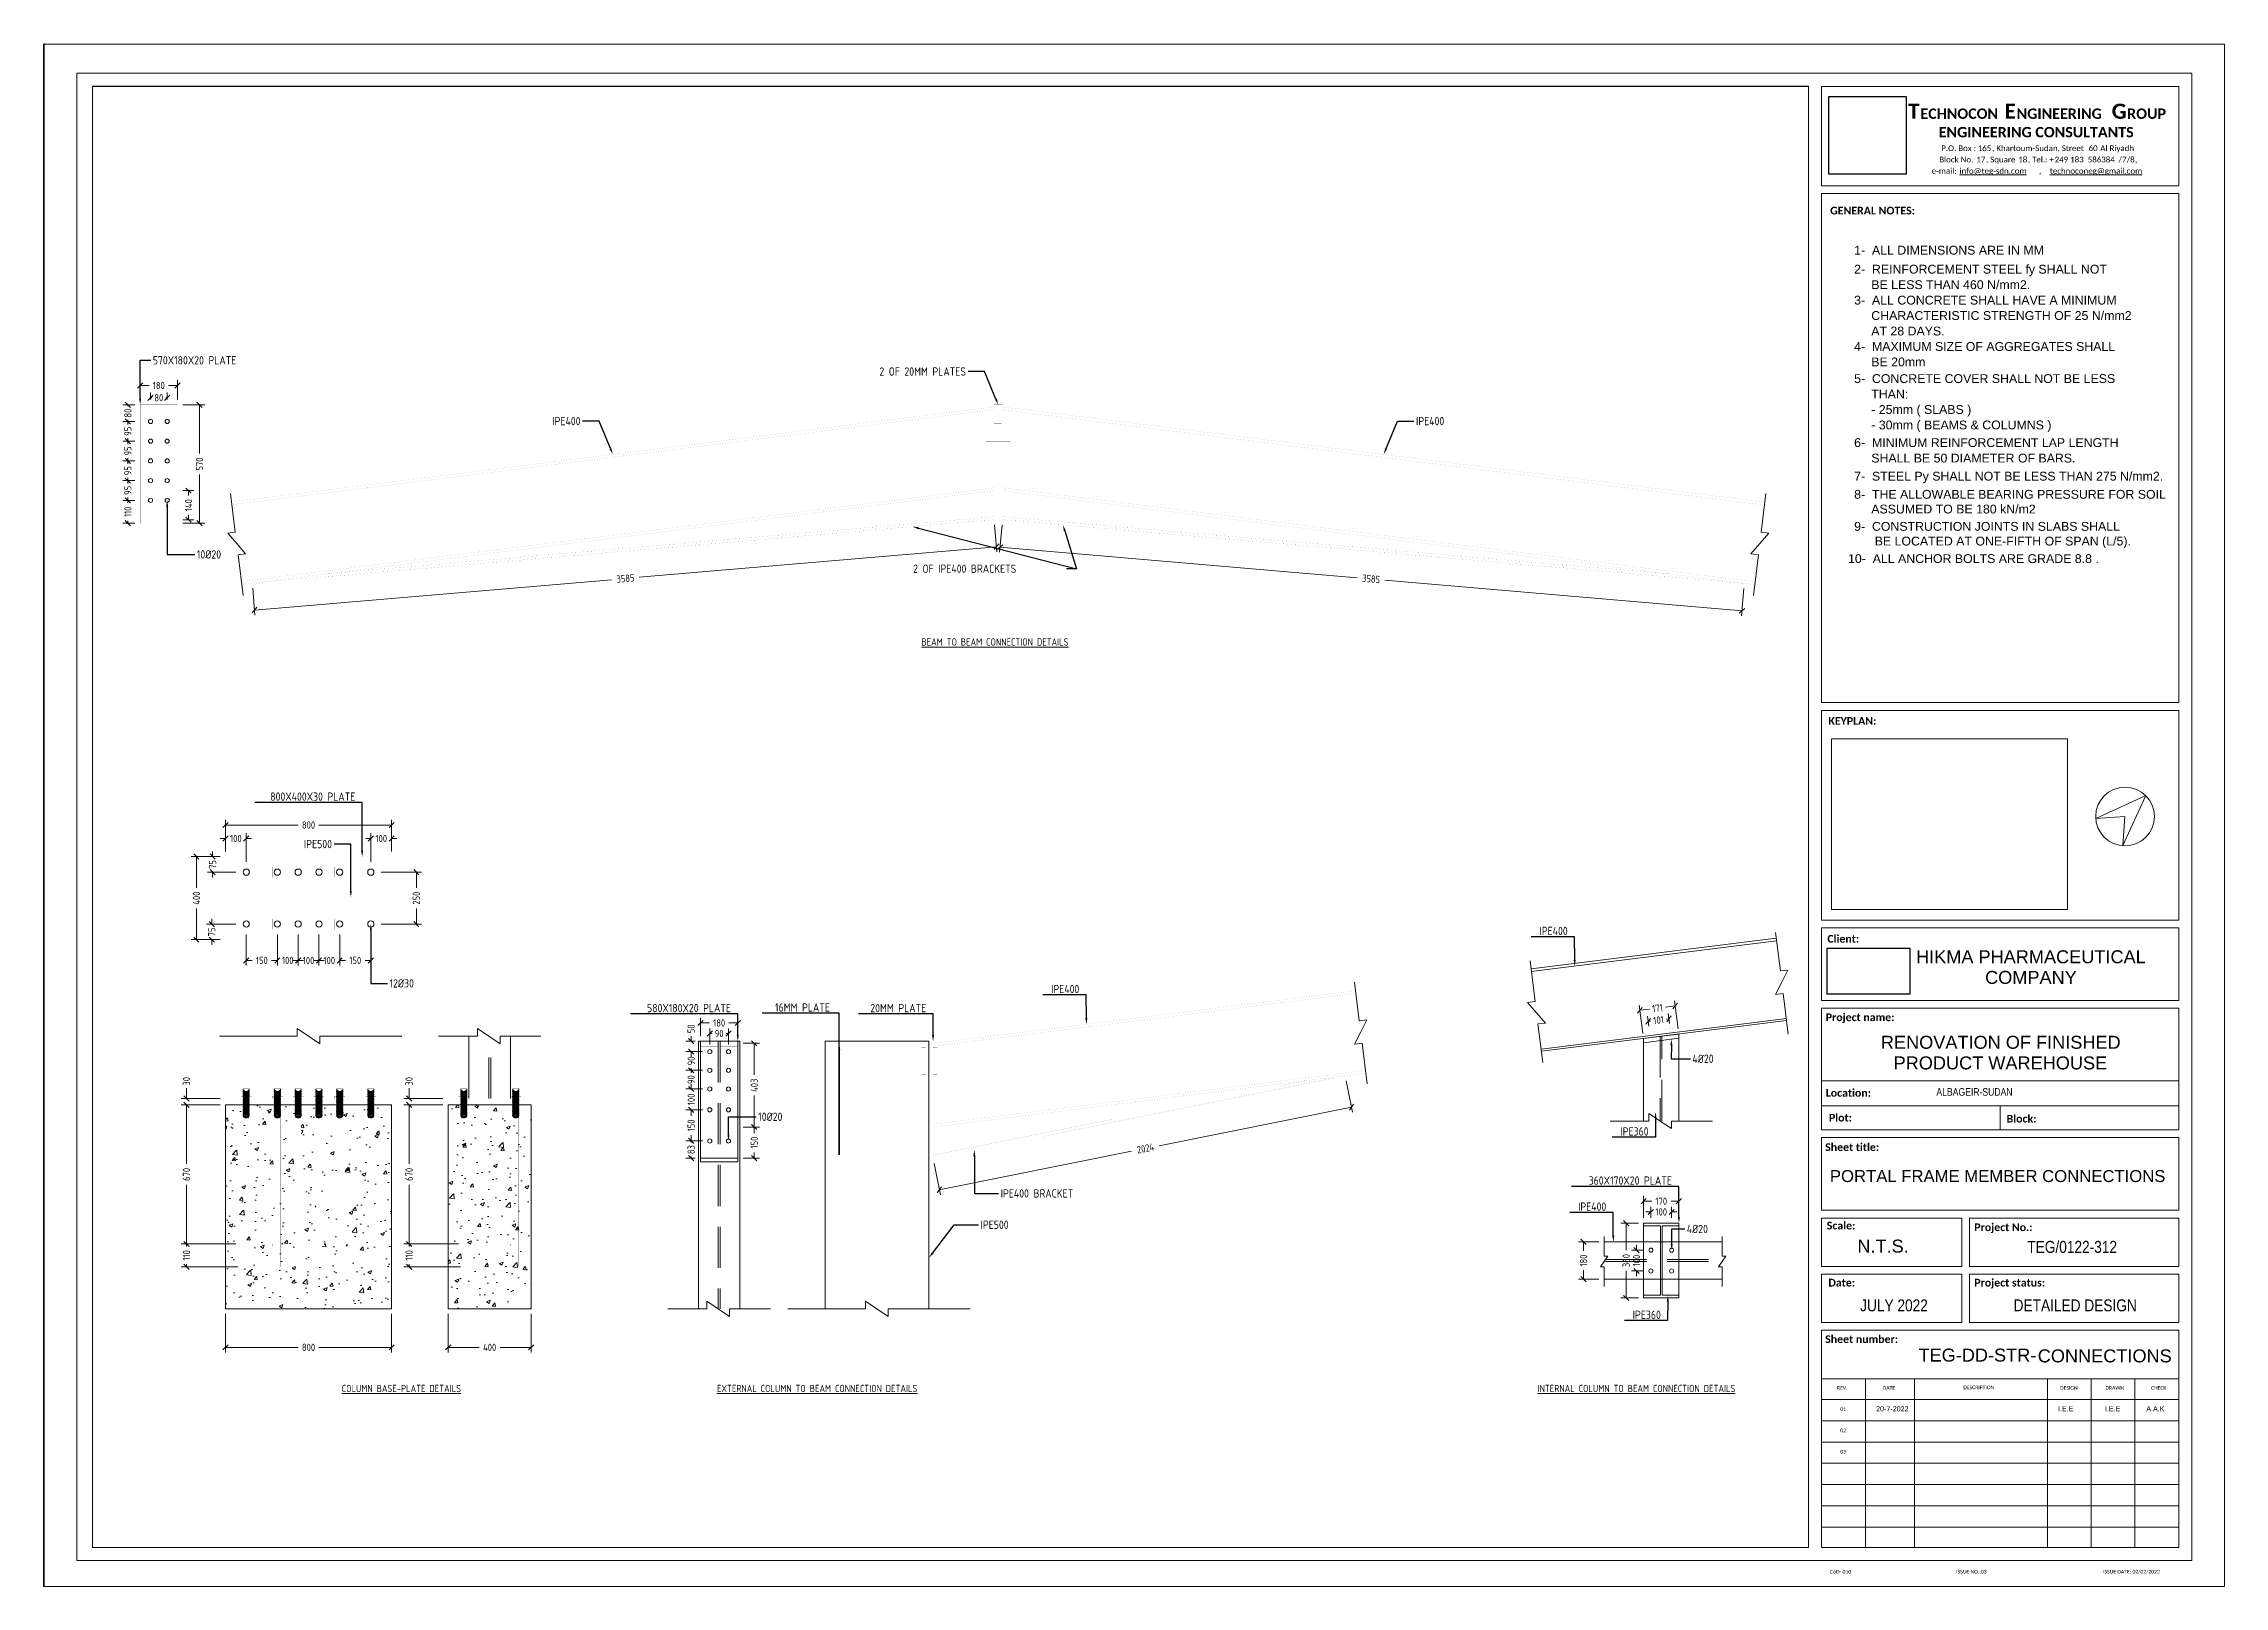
# Paper-space layout 'CONNECTIONS' of a CAD drawing. Header units: millimetres. Extents: x 2 to 422, y -1 to 296.
# The model-space entities are those that its viewports show. They can reach past a viewport. Long polylines and large blocks are cut down to what shows.
import ezdxf
from ezdxf import colors
from ezdxf.entities.mleader import LeaderData, LeaderLine
from ezdxf.math import Vec2, Vec3

# ---------------------------------------------------------------- set-up
doc = ezdxf.new("R2010")
doc.units = ezdxf.units.MM
doc.linetypes.add('DASHDOTED', pattern=[110, 50, -25, 10, -25])
doc.linetypes.add('HIDDEN2', pattern=[4.7625, 3.175, -1.5875])
for name, color, linetype, lineweight in [('A-ANNO-NOTE', 131, 'Continuous', 9), ('A-FLOR', 192, 'Continuous', 9), ('BEAMS', 6, 'Continuous', 30), ('G-ANNO-TTLB', 6, 'Continuous', 9), ('G-ANNO-TTLB-MEDM', 33, 'Continuous', 20), ('G-ANNO-TTLB-THIN', 151, 'Continuous', 9), ('STR-CONC_IN_SEC', 7, 'Continuous', 15), ('STR-DIM', 1, 'Continuous', 9), ('STR-STEEL_IN_SEC', 6, 'Continuous', 15), ('STR-STEEL_IN_SEC_HIDD', 6, 'HIDDEN2', 15), ('STR-TEXT', 7, 'Continuous', 9)]:
    doc.layers.add(name, color=color, linetype=linetype, lineweight=lineweight)
doc.layers.add('G-ANNO-NPLT', color=191, linetype='Continuous', plot=False)
doc.styles.add('Arial Narrow', font='ARIALN.TTF', dxfattribs={"height": 2.3})
doc.styles.add('Arial Narrow_1', font='ARIALN.TTF', dxfattribs={"height": 1.45})
doc.styles.add('Arial Narrow_2', font='ARIALN.TTF', dxfattribs={"height": 0.8})
doc.styles.add('Arial_2', font='arial.ttf', dxfattribs={"height": 952.5})
doc.styles.add('Arial_4', font='arial.ttf', dxfattribs={"height": 1})
doc.styles.add('Calibri', font='calibri.ttf', dxfattribs={"height": 0.7})
doc.styles.add('Calibri_1', font='calibri.ttf', dxfattribs={"height": 1.125})
doc.styles.add('Calibri_B', font='calibrib.ttf', dxfattribs={"height": 1.483573})
doc.styles.add('Calibri_B_1', font='calibrib.ttf', dxfattribs={"height": 2.025007})
doc.styles.add('Calibri_B_2', font='calibrib.ttf', dxfattribs={"height": 2.92498})
doc.styles.add('MINA_MM_LAYOUT', font='dim.shx', dxfattribs={"height": 250})
doc.styles.add('MINA_MM_STEEL_DETAIL', font='dim.shx', dxfattribs={"height": 35})
doc.dimstyles.new('MINA_MM_STEEL_DET', dxfattribs={"dimtxt": 35, "dimasz": 25, "dimexe": 25, "dimexo": 25, "dimgap": 5, "dimtad": 0, "dimdec": 0, "dimzin": 0, "dimdsep": 46, "dimtxsty": 'MINA_MM_STEEL_DETAIL', "dimblk": 'OBLIQUE', "dimcen": 0.09, "dimclrd": 256, "dimclre": 256, "dimclrt": 7, "dimadec": 0, "dimazin": 0, "dimtfac": 1, "dimtdec": 0, "dimtix": 1, "dimtofl": 0, "dimtmove": 0, "dimatfit": 0, "dimfxl": 1, "dimtolj": 1, "dimtzin": 0, "dimlwd": -1, "dimlwe": -1, "dimarcsym": 0})
picture_1 = doc.add_image_def('image2.png', size_in_pixel=(900, 500))
picture_2 = doc.add_image_def('image3.jpg', size_in_pixel=(269, 270))

psp = doc.layouts.new('CONNECTIONS')

# ---------------------------------------------------------------- texts
at = {"layer": 'G-ANNO-TTLB', "color": 7, "width": 151.9009, "attachment_point": 1, "style": 'Arial_2'}
for s, insert, char_height in [('PORTAL FRAME MEMBER CONNECTIONS', (346.43, 79.06), 2.3), ('N.T.S.', (351.72, 65.67), 2.5), ('CONNECTIONS', (386.46, 44.53), 2.5)]:
    psp.add_mtext(s, dxfattribs=dict(at, insert=insert, char_height=char_height))

msp = doc.modelspace()

# ---------------------------------------------------------------- texts
at = {"layer": 'STR-TEXT', "color": 7, "ltscale": 10, "char_height": 35, "attachment_point": 5, "style": 'MINA_MM_STEEL_DETAIL'}
for s, insert, width in [('\\A1;\\pxqc;{\\LBEAM TO BEAM CONNECTION DETAILS}', (194135.8302, 566483.194), 1127.735336), ('\\A1;\\pxqc;{\\LCOLUMN BASE-PLATE DETAILS}', (191277.8832, 562889.085), 933.917132), ('\\A1;\\pxqc;{\\LEXTERNAL COLUMN TO BEAM CONNECTION DETAILS}', (193279.8518, 562889.085), 1485.473329), ('\\A1;\\pxqc;{\\LINTERNAL COLUMN TO BEAM CONNECTION DETAILS}', (197224.5977, 562889.085), 1432.042328)]:
    msp.add_mtext(s, dxfattribs=dict(at, insert=insert, width=width))

# ---------------------------------------------------------------- blocks, each defined once
blk = doc.blocks.new('iuukkk')
at = {"layer": 'A-ANNO-NOTE'}
for p, q in [((397.63, 146.78), (407.26, 151.17)), ((403.25, 147.16), (397.63, 146.78)), ((407.26, 151.17), (402.87, 141.54)), ((402.87, 141.54), (403.25, 147.16))]:
    blk.add_line(p, q, dxfattribs=at)
blk.add_circle((403.27, 147.17), 5.65, dxfattribs=at)
at = {"layer": 'G-ANNO-TTLB'}
blk.add_line((2.5, -1), (2.5, 296), dxfattribs=at)
at = {"layer": 'G-ANNO-TTLB', "color": 7}
for p, q in [((346.72, 162.11), (346.72, 129.25)), ((392.21, 162.11), (346.72, 162.11)), ((392.21, 129.25), (392.21, 162.11)), ((346.72, 129.25), (392.21, 129.25)), ((413.61, 48.21), (344.84, 48.21)), ((413.61, 38.88), (413.61, 48.21)), ((344.84, 38.88), (413.61, 38.88)), ((353.27, 38.88), (353.27, 6.4)), ((362.73, 38.88), (362.73, 6.4)), ((388.31, 38.88), (388.31, 6.4)), ((396.74, 38.88), (396.74, 6.4)), ((405.17, 38.88), (405.17, 6.4)), ((413.61, 38.88), (413.61, 6.4)), ((344.84, 34.87), (413.61, 34.87)), ((344.84, 30.77), (413.61, 30.77)), ((344.84, 26.68), (413.61, 26.68)), ((344.84, 22.59), (413.61, 22.59)), ((344.84, 18.5), (413.61, 18.5)), ((344.84, 14.4), (413.61, 14.4)), ((344.84, 10.31), (413.61, 10.31)), ((413.61, 6.4), (344.84, 6.4))]:
    blk.add_line(p, q, dxfattribs=at)
at = {"layer": 'G-ANNO-TTLB-MEDM'}
for p, q in [((2.4, 295.89), (422.4, 295.89)), ((2.4, -1.11), (2.4, 295.89)), ((344.84, 268.64), (344.84, 287.77)), ((344.84, 287.77), (413.61, 287.77)), ((413.61, 287.77), (413.61, 268.64)), ((413.61, 268.64), (344.84, 268.64)), ((344.84, 267.16), (344.84, 169.09)), ((413.61, 267.16), (344.84, 267.16)), ((413.61, 169.09), (413.61, 267.16)), ((344.84, 169.09), (413.61, 169.09)), ((344.84, 167.6), (344.84, 127.21)), ((413.61, 167.6), (344.84, 167.6)), ((413.61, 127.21), (413.61, 167.6)), ((344.84, 127.21), (413.61, 127.21)), ((344.84, 125.72), (413.61, 125.72)), ((344.84, 111.73), (344.84, 125.72)), ((413.61, 125.72), (413.61, 111.73)), ((413.61, 111.73), (344.84, 111.73)), ((344.84, 111.73), (413.61, 111.73)), ((413.61, 111.73), (344.84, 111.73)), ((344.84, 110.24), (413.61, 110.24)), ((344.84, 96.25), (344.84, 110.24)), ((413.61, 110.24), (413.61, 96.25)), ((344.84, 96.25), (413.61, 96.25)), ((344.84, 86.8), (344.84, 96.25)), ((413.61, 96.25), (413.61, 86.8)), ((344.84, 91.46), (413.61, 91.46)), ((379.22, 91.46), (379.22, 86.8)), ((413.61, 86.8), (344.84, 86.8)), ((344.84, 85.31), (413.61, 85.31)), ((344.84, 71.32), (344.84, 85.31)), ((413.61, 85.31), (413.61, 71.32)), ((413.61, 71.32), (344.84, 71.32)), ((344.84, 69.83), (344.84, 60.51)), ((371.85, 69.83), (344.84, 69.83)), ((371.85, 60.51), (371.85, 69.83)), ((373.34, 69.83), (413.61, 69.83)), ((373.34, 60.51), (373.34, 69.83)), ((413.61, 69.83), (413.61, 60.51)), ((344.84, 60.51), (371.85, 60.51)), ((344.84, 59.02), (344.84, 49.7)), ((371.85, 59.02), (344.84, 59.02)), ((371.85, 49.7), (371.85, 59.02)), ((413.61, 60.51), (373.34, 60.51)), ((373.34, 59.02), (413.61, 59.02)), ((373.34, 49.7), (373.34, 59.02)), ((413.61, 59.02), (413.61, 49.7)), ((344.84, 49.7), (371.85, 49.7)), ((413.61, 49.7), (373.34, 49.7)), ((422.4, -1.11), (2.4, -1.11))]:
    blk.add_line(p, q, dxfattribs=at)
at = {"layer": 'G-ANNO-TTLB-MEDM', "color": 7}
for p, q in [((413.61, 48.21), (344.84, 48.21)), ((344.84, 48.21), (344.84, 38.88)), ((413.61, 6.4), (413.61, 48.21)), ((344.84, 6.4), (344.84, 38.88)), ((344.84, 38.88), (413.61, 38.88)), ((344.84, 6.4), (413.61, 6.4))]:
    blk.add_line(p, q, dxfattribs=at)
at = {"layer": 'G-ANNO-TTLB-MEDM'}
blk.add_lwpolyline([(342.33, 287.77), (11.79, 287.77), (11.79, 6.4), (342.33, 6.4), (342.33, 287.77)], dxfattribs=at)
at = {"layer": 'G-ANNO-TTLB-THIN'}
blk.add_line((2.5, 296), (2.5, -1), dxfattribs=at)
for points in [[(422.4, -1.11), (422.4, 295.89), (2.4, 295.89), (2.4, -1.11)], [(8.79, 290.29), (8.79, 3.89), (416.11, 3.89), (416.11, 290.29)]]:
    blk.add_lwpolyline(points, close=True, dxfattribs=at)
at = {"layer": 'G-ANNO-TTLB', "color": 7, "attachment_point": 1}
for s, insert, char_height, width, style in [('\\fCalibri|b1|i0|c0|p34|;T', (361.5, 284.43), 2.9, 2.7257, 'Calibri_B_2'), ('ECHNOCON', (363.86, 283.51), 2, 18.519, 'Calibri_B_1'), ('\\fCalibri|b1|i0|c0|p34|;E', (380.08, 284.43), 2.9, 2.7257, 'Calibri_B_2'), ('NGINEERING', (382.39, 283.51), 2, 20.6034, 'Calibri_B_1'), ('\\fCalibri|b1|i0|c0|p34|;G', (400.71, 284.43), 2.9, 3.5274, 'Calibri_B_2'), ('ROUP', (403.68, 283.51), 2, 9.2996, 'Calibri_B_1'), ('ENGINEERING CONSULTANTS', (367.38, 279.95), 2, 46.9789, 'Calibri_B_1'), ('Block No. ', (367.49, 274.22), 1.1, 8.6582, 'Calibri_1'), ('P.O. Box :', (367.88, 276.4), 1.1, 8.4979, 'Calibri_1'), ('17', (374.63, 274.22), 1.1, 2.2447, 'Calibri_1'), ('165', (374.9, 276.4), 1.1, 3.3671, 'Calibri_1'), (', Square ', (376.48, 274.22), 1.1, 7.5359, 'Calibri_1'), (', Khartoum-Sudan, Street ', (377.67, 276.4), 1.1, 22.5274, 'Calibri_1'), ('18', (382.7, 274.22), 1.1, 2.2447, 'Calibri_1'), (', Tel.: +', (384.55, 274.22), 1.1, 6.2532, 'Calibri_1'), ('249 183  586384', (389.71, 274.22), 1.1, 14.9114, 'Calibri_1'), ('60 ', (396.26, 276.4), 1.1, 2.7257, 'Calibri_1'), ('Al Riyadh', (398.51, 276.4), 1.1, 8.1772, 'Calibri_1'), ('/', (402.01, 274.22), 1.1, 0.8017, 'Calibri_1'), ('7', (402.68, 274.22), 1.1, 1.1224, 'Calibri_1'), ('/', (403.6, 274.22), 1.1, 0.8017, 'Calibri_1'), ('8', (404.26, 274.22), 1.1, 1.1224, 'Calibri_1'), (',', (405.19, 274.22), 1.1, 0.5612, 'Calibri_1'), ('e-mail: ', (366.03, 272.03), 1.1, 6.4937, 'Calibri_1'), ('\\Linfo@teg-sdn.com ', (371.39, 272.03), 1.1, 16.6751, 'Calibri_1'), ('    ,    ', (385.15, 272.03), 1.1, 4.4093, 'Calibri_1'), ('\\Ltechnoconeg@gmail.com', (388.79, 272.03), 1.1, 22.2869, 'Calibri_1'), ('GENERAL NOTES:', (346.48, 264.58), 1.48, 20.1224, 'Calibri_B'), ('1-  ALL DIMENSIONS ARE IN MM ', (351.1, 257.07), 1.7, 58.0557, 'Arial_4'), ('2-  REINFORCEMENT STEEL fy SHALL NOT', (351.1, 253.41), 1.7, 65.578, 'Arial_4'), ('     BE LESS THAN 460 N/mm2.', (351.1, 250.43), 1.7, 45.8565, 'Arial_4'), ('3-  ALL CONCRETE SHALL HAVE A MINIMUM', (351.1, 247.45), 1.7, 68.0633, 'Arial_4'), ('     CHARACTERISTIC STRENGTH OF 25 N/mm2 ', (351.1, 244.48), 1.7, 72.8734, 'Arial_4'), ('     AT 28 DAYS.', (351.1, 241.5), 1.7, 23.4093, 'Arial_4'), ('4-  MAXIMUM SIZE OF AGGREGATES SHALL', (351.1, 238.52), 1.7, 67.6624, 'Arial_4'), ('     BE 20mm ', (351.1, 235.55), 1.7, 64.7763, 'Arial_4'), ('5-  CONCRETE COVER SHALL NOT BE LESS', (351.1, 232.34), 1.7, 67.9831, 'Arial_4'), ('     THAN:', (351.1, 229.36), 1.7, 14.0295, 'Arial_4'), ('     - 25mm ( SLABS )', (351.1, 226.39), 1.7, 30.4641, 'Arial_4'), ('     - 30mm ( BEAMS & COLUMNS )', (351.1, 223.41), 1.7, 51.308, 'Arial_4'), ('6-  MINIMUM REINFORCEMENT LAP LENGTH', (351.1, 220.01), 1.7, 80.3291, 'Arial_4'), ('     SHALL BE 50 DIAMETER OF BARS.', (351.1, 217.03), 1.7, 80.3291, 'Arial_4'), ('8-  THE ALLOWABLE BEARING PRESSURE FOR SOIL\\P     ASSUMED TO BE 180 kN/m2', (351.1, 210.05), 1.7, 80.3291, 'Arial_4'), ('7-  STEEL Py SHALL NOT BE LESS THAN 275 N/mm2.', (351.1, 213.55), 1.7, 80.3291, 'Arial_4'), ('9-  CONSTRUCTION JOINTS IN SLABS SHALL \\P      BE LOCATED AT ONE-FIFTH OF SPAN (L/5).  ', (351.1, 203.88), 1.7, 59.7088, 'Arial_4'), ('10-  ALL ANCHOR BOLTS ARE GRADE 8.8 .  ', (349.92, 197.67), 1.7, 59.7088, 'Arial_4'), ('KEYPLAN:', (346.14, 166.3), 1.48, 11.384, 'Calibri_B'), ('Client:', (345.94, 124.34), 1.48, 7.6962, 'Calibri_B'), ('HIKMA PHARMACEUTICAL ', (363.02, 121.39), 2.5, 54.5949, 'Arial_2'), ('COMPANY', (376.32, 117.42), 2.5, 21.2447, 'Arial_2'), ('Project name:', (345.63, 109.23), 1.48, 16.3544, 'Calibri_B'), ('RENOVATION OF FINISHED ', (356.25, 104.92), 2.5, 57.1603, 'Arial_2'), ('PRODUCT WAREHOUSE', (358.7, 100.95), 2.5, 49.9451, 'Arial_2'), ('Location:', (345.63, 94.67), 1.48, 10.8228, 'Calibri_B'), ('ALBAGEIR-SUDAN', (366.94, 94.84), 1.45, 18.8397, 'Arial Narrow_1'), ('Plot:', (346.25, 89.89), 1.48, 5.5316, 'Calibri_B'), ('Block: ', (380.46, 89.7), 1.48, 7.8565, 'Calibri_B'), ('Sheet title:', (345.52, 84.22), 1.48, 12.9873, 'Calibri_B'), ('Scale:', (345.83, 69.11), 1.48, 6.8945, 'Calibri_B'), ('Project No.:', (374.24, 68.79), 1.48, 13.8692, 'Calibri_B'), ('TEG/0122-312', (384.45, 65.42), 2.3, 20.7637, 'Arial Narrow'), ('Date:', (346.14, 58.12), 1.48, 6.3333, 'Calibri_B'), ('Project status:', (374.24, 58.12), 1.48, 16.8354, 'Calibri_B'), ('JULY 2022', (352.26, 54.16), 2.3, 14.0295, 'Arial Narrow'), ('DETAILED DESIGN', (381.82, 54.16), 2.3, 31.346, 'Arial Narrow'), ('Sheet number:', (345.52, 47.24), 1.48, 17.3966, 'Calibri_B'), ('TEG-DD-STR-', (363.49, 44.68), 2.5, 29.6624, 'Arial_2'), ('REV.', (347.81, 37.46), 0.7, 2.4051, 'Calibri'), ('20-7-2022', (355.33, 33.59), 1, 5.692, 'Arial Narrow_2'), ('DATE', (356.62, 37.46), 0.7, 2.8059, 'Calibri'), ('DESCRIPTION', (372.13, 37.56), 0.7, 7.0548, 'Calibri'), ('DESIGN', (390.77, 37.46), 0.7, 3.9283, 'Calibri'), ('DRAWN', (399.51, 37.46), 0.7, 4.1688, 'Calibri'), ('CHECK', (408.3, 37.46), 0.7, 3.5274, 'Calibri'), ('01', (348.43, 33.36), 0.7, 1.2827, 'Calibri'), ('I.E.E', (390.37, 33.59), 1, 5.692, 'Arial Narrow_2'), ('I.E.E', (399.4, 33.59), 1, 4.1688, 'Arial Narrow_2'), ('A.A.K', (407.37, 33.59), 1, 5.2911, 'Arial Narrow_2'), ('02', (348.43, 29.27), 0.7, 1.2827, 'Calibri'), ('03', (348.43, 25.18), 0.7, 1.2827, 'Calibri'), ('CoD- 010                                                                                  ISSUE NO.:03                                                                                           ISSUE DATE: 02/02/2022', (346.45, 2.07), 0.7, 79.8481, 'Calibri')]:
    blk.add_mtext(s, dxfattribs=dict(at, insert=insert, char_height=char_height, width=width, style=style))
image = blk.add_image(picture_2, insert=(346.2, 270.89), size_in_units=(14.89, 14.95))
image.dxf.flags = 7
image = blk.add_image(picture_1, insert=(345.93, 112.96), size_in_units=(15.89, 8.83))
image.dxf.flags = 7
blk = doc.blocks.new('_OBLIQUE')
at = {"color": 0, "linetype": 'ByBlock'}
blk.add_line((-0.5, -0.5), (0.5, 0.5), dxfattribs=at)
blk = doc.blocks.new('*D1961')
at = {"layer": 'Defpoints', "color": 0, "ltscale": 0.1, "transparency": 16777216}
for p in [(190431, 563273), (191231, 563273), (191231, 563087)]:
    blk.add_point(p, dxfattribs=at)
at = {"layer": 'STR-DIM', "ltscale": 0.1, "transparency": 16777216}
for p, q in [((190431, 563248), (190431, 563062)), ((191231, 563248), (191231, 563062)), ((190431, 563087), (190781, 563087)), ((191231, 563087), (190881, 563087))]:
    blk.add_line(p, q, dxfattribs=at)
at = {"layer": 'STR-DIM', "ltscale": 0.1, "transparency": 16777216, "xscale": 25, "yscale": 25, "zscale": 25, "rotation": 180}
blk.add_blockref('_OBLIQUE', (190431, 563087), dxfattribs=at)
at = {"layer": 'STR-DIM', "ltscale": 0.1, "transparency": 16777216, "xscale": 25, "yscale": 25, "zscale": 25}
blk.add_blockref('_OBLIQUE', (191231, 563087), dxfattribs=at)
at = {"layer": 'STR-DIM', "color": 7, "ltscale": 0.1, "transparency": 16777216, "insert": (190831, 563087), "char_height": 35, "attachment_point": 5, "style": 'MINA_MM_STEEL_DETAIL'}
blk.add_mtext('\\A1;800', dxfattribs=at)
blk = doc.blocks.new('*D1988')
at = {"layer": 'Defpoints', "color": 0, "ltscale": 0.1, "transparency": 16777216}
for p in [(190431, 564285), (190243, 564255), (190431, 564255)]:
    blk.add_point(p, dxfattribs=at)
at = {"layer": 'STR-DIM', "ltscale": 0.1, "transparency": 16777216}
for p, q in [((190406, 564285), (190218, 564285)), ((190243, 564285), (190243, 564335)), ((190406, 564255), (190218, 564255)), ((190243, 564255), (190243, 564230))]:
    blk.add_line(p, q, dxfattribs=at)
at = {"layer": 'STR-DIM', "ltscale": 0.1, "transparency": 16777216, "xscale": 25, "yscale": 25, "zscale": 25}
for p, rotation in [((190243, 564285), 270), ((190243, 564255), 90)]:
    blk.add_blockref('_OBLIQUE', p, dxfattribs=dict(at, rotation=rotation))
at = {"layer": 'STR-DIM', "color": 7, "ltscale": 0.1, "transparency": 16777216, "insert": (190243, 564368), "char_height": 35, "attachment_point": 5, "rotation": 90, "style": 'MINA_MM_STEEL_DETAIL'}
blk.add_mtext('\\A1;30', dxfattribs=at)
blk = doc.blocks.new('*D1989')
at = {"layer": 'Defpoints', "color": 0, "ltscale": 0.1, "transparency": 16777216}
for p in [(190431, 564255), (190243, 563585), (190506, 563585)]:
    blk.add_point(p, dxfattribs=at)
at = {"layer": 'STR-DIM', "ltscale": 0.1, "transparency": 16777216}
for p, q in [((190406, 564255), (190218, 564255)), ((190243, 564255), (190243, 563970)), ((190243, 563585), (190243, 563870)), ((190481, 563585), (190218, 563585))]:
    blk.add_line(p, q, dxfattribs=at)
at = {"layer": 'STR-DIM', "ltscale": 0.1, "transparency": 16777216, "xscale": 25, "yscale": 25, "zscale": 25}
for p, rotation in [((190243, 564255), 90), ((190243, 563585), 270)]:
    blk.add_blockref('_OBLIQUE', p, dxfattribs=dict(at, rotation=rotation))
at = {"layer": 'STR-DIM', "color": 7, "ltscale": 0.1, "transparency": 16777216, "insert": (190243, 563920), "char_height": 35, "attachment_point": 5, "rotation": 90, "style": 'MINA_MM_STEEL_DETAIL'}
blk.add_mtext('\\A1;670', dxfattribs=at)
blk = doc.blocks.new('*D1990')
at = {"layer": 'Defpoints', "color": 0, "ltscale": 0.1, "transparency": 16777216}
for p in [(190506, 563585), (190243, 563475), (190516, 563475)]:
    blk.add_point(p, dxfattribs=at)
at = {"layer": 'STR-DIM', "ltscale": 0.1, "transparency": 16777216}
for p, q in [((190481, 563585), (190218, 563585)), ((190243, 563585), (190243, 563573)), ((190491, 563475), (190218, 563475)), ((190243, 563475), (190243, 563487))]:
    blk.add_line(p, q, dxfattribs=at)
at = {"layer": 'STR-DIM', "ltscale": 0.1, "transparency": 16777216, "xscale": 25, "yscale": 25, "zscale": 25}
for p, rotation in [((190243, 563585), 90), ((190243, 563475), 270)]:
    blk.add_blockref('_OBLIQUE', p, dxfattribs=dict(at, rotation=rotation))
at = {"layer": 'STR-DIM', "color": 7, "ltscale": 0.1, "transparency": 16777216, "insert": (190243, 563530), "char_height": 35, "attachment_point": 5, "rotation": 90, "style": 'MINA_MM_STEEL_DETAIL'}
blk.add_mtext('\\A1;110', dxfattribs=at)
blk = doc.blocks.new('*D1991')
at = {"layer": 'Defpoints', "color": 0, "ltscale": 0.1, "transparency": 16777216}
for p in [(190431, 565450), (190291, 565050), (190431, 565050)]:
    blk.add_point(p, dxfattribs=at)
at = {"layer": 'STR-DIM', "ltscale": 0.1, "transparency": 16777216}
for p, q in [((190406, 565450), (190266, 565450)), ((190291, 565450), (190291, 565300)), ((190291, 565050), (190291, 565200)), ((190406, 565050), (190266, 565050))]:
    blk.add_line(p, q, dxfattribs=at)
at = {"layer": 'STR-DIM', "ltscale": 0.1, "transparency": 16777216, "xscale": 25, "yscale": 25, "zscale": 25}
for p, rotation in [((190291, 565450), 90), ((190291, 565050), 270)]:
    blk.add_blockref('_OBLIQUE', p, dxfattribs=dict(at, rotation=rotation))
at = {"layer": 'STR-DIM', "color": 7, "ltscale": 0.1, "transparency": 16777216, "insert": (190291, 565250), "char_height": 35, "attachment_point": 5, "rotation": 90, "style": 'MINA_MM_STEEL_DETAIL'}
blk.add_mtext('\\A1;400', dxfattribs=at)
blk = doc.blocks.new('*D1992')
at = {"layer": 'Defpoints', "color": 0, "ltscale": 0.1, "transparency": 16777216}
for p in [(191231, 565602), (190431, 565450), (191231, 565450)]:
    blk.add_point(p, dxfattribs=at)
at = {"layer": 'STR-DIM', "ltscale": 0.1, "transparency": 16777216}
for p, q in [((190431, 565475), (190431, 565627)), ((190431, 565602), (190781, 565602)), ((191231, 565602), (190881, 565602)), ((191231, 565475), (191231, 565627))]:
    blk.add_line(p, q, dxfattribs=at)
at = {"layer": 'STR-DIM', "ltscale": 0.1, "transparency": 16777216, "xscale": 25, "yscale": 25, "zscale": 25, "rotation": 180}
blk.add_blockref('_OBLIQUE', (190431, 565602), dxfattribs=at)
at = {"layer": 'STR-DIM', "ltscale": 0.1, "transparency": 16777216, "xscale": 25, "yscale": 25, "zscale": 25}
blk.add_blockref('_OBLIQUE', (191231, 565602), dxfattribs=at)
at = {"layer": 'STR-DIM', "color": 7, "ltscale": 0.1, "transparency": 16777216, "insert": (190831, 565602), "char_height": 35, "attachment_point": 5, "style": 'MINA_MM_STEEL_DETAIL'}
blk.add_mtext('\\A1;800', dxfattribs=at)
blk = doc.blocks.new('*D1993')
at = {"layer": 'Defpoints', "color": 0, "ltscale": 0.1, "transparency": 16777216}
for p in [(191156, 565375), (191156, 565125), (191350, 565125)]:
    blk.add_point(p, dxfattribs=at)
at = {"layer": 'STR-DIM', "ltscale": 0.1, "transparency": 16777216}
for p, q in [((191181, 565375), (191375, 565375)), ((191350, 565375), (191350, 565300)), ((191181, 565125), (191375, 565125)), ((191350, 565125), (191350, 565200))]:
    blk.add_line(p, q, dxfattribs=at)
at = {"layer": 'STR-DIM', "ltscale": 0.1, "transparency": 16777216, "xscale": 25, "yscale": 25, "zscale": 25}
for p, rotation in [((191350, 565375), 90), ((191350, 565125), 270)]:
    blk.add_blockref('_OBLIQUE', p, dxfattribs=dict(at, rotation=rotation))
at = {"layer": 'STR-DIM', "color": 7, "ltscale": 0.1, "transparency": 16777216, "insert": (191350, 565250), "char_height": 35, "attachment_point": 5, "rotation": 90, "style": 'MINA_MM_STEEL_DETAIL'}
blk.add_mtext('\\A1;250', dxfattribs=at)
blk = doc.blocks.new('*D1994')
at = {"layer": 'Defpoints', "color": 0, "ltscale": 0.1, "transparency": 16777216}
for p in [(190981, 565100), (191131, 565100), (190981, 564950)]:
    blk.add_point(p, dxfattribs=at)
at = {"layer": 'STR-DIM', "ltscale": 0.1, "transparency": 16777216}
for p, q in [((190981, 565075), (190981, 564925)), ((191131, 565075), (191131, 564925)), ((190981, 564950), (191009, 564950)), ((191131, 564950), (191103, 564950))]:
    blk.add_line(p, q, dxfattribs=at)
at = {"layer": 'STR-DIM', "ltscale": 0.1, "transparency": 16777216, "xscale": 25, "yscale": 25, "zscale": 25, "rotation": 180}
blk.add_blockref('_OBLIQUE', (190981, 564950), dxfattribs=at)
at = {"layer": 'STR-DIM', "ltscale": 0.1, "transparency": 16777216, "xscale": 25, "yscale": 25, "zscale": 25}
blk.add_blockref('_OBLIQUE', (191131, 564950), dxfattribs=at)
at = {"layer": 'STR-DIM', "color": 7, "ltscale": 0.1, "transparency": 16777216, "insert": (191056, 564950), "char_height": 35, "attachment_point": 5, "style": 'MINA_MM_STEEL_DETAIL'}
blk.add_mtext('\\A1;150', dxfattribs=at)
blk = doc.blocks.new('*D1995')
at = {"layer": 'Defpoints', "color": 0, "ltscale": 0.1, "transparency": 16777216}
for p in [(190881, 565100), (190981, 565100), (190881, 564950)]:
    blk.add_point(p, dxfattribs=at)
at = {"layer": 'STR-DIM', "ltscale": 0.1, "transparency": 16777216}
for p, q in [((190881, 565075), (190881, 564925)), ((190981, 565075), (190981, 564925)), ((190881, 564950), (190856, 564950)), ((190981, 564950), (191006, 564950))]:
    blk.add_line(p, q, dxfattribs=at)
at = {"layer": 'STR-DIM', "ltscale": 0.1, "transparency": 16777216, "xscale": 25, "yscale": 25, "zscale": 25}
blk.add_blockref('_OBLIQUE', (190881, 564950), dxfattribs=at)
at = {"layer": 'STR-DIM', "ltscale": 0.1, "transparency": 16777216, "xscale": 25, "yscale": 25, "zscale": 25, "rotation": 180}
blk.add_blockref('_OBLIQUE', (190981, 564950), dxfattribs=at)
at = {"layer": 'STR-DIM', "color": 7, "ltscale": 0.1, "transparency": 16777216, "insert": (190931, 564950), "char_height": 35, "attachment_point": 5, "style": 'MINA_MM_STEEL_DETAIL'}
blk.add_mtext('\\A1;100', dxfattribs=at)
blk = doc.blocks.new('*D1996')
at = {"layer": 'Defpoints', "color": 0, "ltscale": 0.1, "transparency": 16777216}
for p in [(190781, 565100), (190881, 565100), (190781, 564950)]:
    blk.add_point(p, dxfattribs=at)
at = {"layer": 'STR-DIM', "ltscale": 0.1, "transparency": 16777216}
for p, q in [((190781, 565075), (190781, 564925)), ((190881, 565075), (190881, 564925)), ((190781, 564950), (190756, 564950)), ((190881, 564950), (190906, 564950))]:
    blk.add_line(p, q, dxfattribs=at)
at = {"layer": 'STR-DIM', "ltscale": 0.1, "transparency": 16777216, "xscale": 25, "yscale": 25, "zscale": 25}
blk.add_blockref('_OBLIQUE', (190781, 564950), dxfattribs=at)
at = {"layer": 'STR-DIM', "ltscale": 0.1, "transparency": 16777216, "xscale": 25, "yscale": 25, "zscale": 25, "rotation": 180}
blk.add_blockref('_OBLIQUE', (190881, 564950), dxfattribs=at)
at = {"layer": 'STR-DIM', "color": 7, "ltscale": 0.1, "transparency": 16777216, "insert": (190831, 564950), "char_height": 35, "attachment_point": 5, "style": 'MINA_MM_STEEL_DETAIL'}
blk.add_mtext('\\A1;100', dxfattribs=at)
blk = doc.blocks.new('*D1997')
at = {"layer": 'Defpoints', "color": 0, "ltscale": 0.1, "transparency": 16777216}
for p in [(190681, 565100), (190781, 565100), (190681, 564950)]:
    blk.add_point(p, dxfattribs=at)
at = {"layer": 'STR-DIM', "ltscale": 0.1, "transparency": 16777216}
for p, q in [((190681, 565075), (190681, 564925)), ((190781, 565075), (190781, 564925)), ((190681, 564950), (190656, 564950)), ((190781, 564950), (190806, 564950))]:
    blk.add_line(p, q, dxfattribs=at)
at = {"layer": 'STR-DIM', "ltscale": 0.1, "transparency": 16777216, "xscale": 25, "yscale": 25, "zscale": 25}
blk.add_blockref('_OBLIQUE', (190681, 564950), dxfattribs=at)
at = {"layer": 'STR-DIM', "ltscale": 0.1, "transparency": 16777216, "xscale": 25, "yscale": 25, "zscale": 25, "rotation": 180}
blk.add_blockref('_OBLIQUE', (190781, 564950), dxfattribs=at)
at = {"layer": 'STR-DIM', "color": 7, "ltscale": 0.1, "transparency": 16777216, "insert": (190731, 564950), "char_height": 35, "attachment_point": 5, "style": 'MINA_MM_STEEL_DETAIL'}
blk.add_mtext('\\A1;100', dxfattribs=at)
blk = doc.blocks.new('*D1998')
at = {"layer": 'Defpoints', "color": 0, "ltscale": 0.1, "transparency": 16777216}
for p in [(190531, 565100), (190681, 565100), (190531, 564950)]:
    blk.add_point(p, dxfattribs=at)
at = {"layer": 'STR-DIM', "ltscale": 0.1, "transparency": 16777216}
for p, q in [((190531, 565075), (190531, 564925)), ((190681, 565075), (190681, 564925)), ((190531, 564950), (190559, 564950)), ((190681, 564950), (190653, 564950))]:
    blk.add_line(p, q, dxfattribs=at)
at = {"layer": 'STR-DIM', "ltscale": 0.1, "transparency": 16777216, "xscale": 25, "yscale": 25, "zscale": 25, "rotation": 180}
blk.add_blockref('_OBLIQUE', (190531, 564950), dxfattribs=at)
at = {"layer": 'STR-DIM', "ltscale": 0.1, "transparency": 16777216, "xscale": 25, "yscale": 25, "zscale": 25}
blk.add_blockref('_OBLIQUE', (190681, 564950), dxfattribs=at)
at = {"layer": 'STR-DIM', "color": 7, "ltscale": 0.1, "transparency": 16777216, "insert": (190606, 564950), "char_height": 35, "attachment_point": 5, "style": 'MINA_MM_STEEL_DETAIL'}
blk.add_mtext('\\A1;150', dxfattribs=at)
blk = doc.blocks.new('*D1999')
at = {"layer": 'Defpoints', "color": 0, "ltscale": 0.1, "transparency": 16777216}
for p in [(190531, 565537), (190431, 565450), (190531, 565400)]:
    blk.add_point(p, dxfattribs=at)
at = {"layer": 'STR-DIM', "ltscale": 0.1, "transparency": 16777216}
for p, q in [((190431, 565537), (190406, 565537)), ((190431, 565475), (190431, 565562)), ((190531, 565425), (190531, 565562)), ((190531, 565537), (190556, 565537))]:
    blk.add_line(p, q, dxfattribs=at)
at = {"layer": 'STR-DIM', "ltscale": 0.1, "transparency": 16777216, "xscale": 25, "yscale": 25, "zscale": 25}
blk.add_blockref('_OBLIQUE', (190431, 565537), dxfattribs=at)
at = {"layer": 'STR-DIM', "ltscale": 0.1, "transparency": 16777216, "xscale": 25, "yscale": 25, "zscale": 25, "rotation": 180}
blk.add_blockref('_OBLIQUE', (190531, 565537), dxfattribs=at)
at = {"layer": 'STR-DIM', "color": 7, "ltscale": 0.1, "transparency": 16777216, "insert": (190481, 565537), "char_height": 35, "attachment_point": 5, "style": 'MINA_MM_STEEL_DETAIL'}
blk.add_mtext('\\A1;100', dxfattribs=at)
blk = doc.blocks.new('*D2000')
at = {"layer": 'Defpoints', "color": 0, "ltscale": 0.1, "transparency": 16777216}
for p in [(191131, 565537), (191231, 565450), (191131, 565400)]:
    blk.add_point(p, dxfattribs=at)
at = {"layer": 'STR-DIM', "ltscale": 0.1, "transparency": 16777216}
for p, q in [((191131, 565537), (191106, 565537)), ((191131, 565425), (191131, 565562)), ((191231, 565475), (191231, 565562)), ((191231, 565537), (191256, 565537))]:
    blk.add_line(p, q, dxfattribs=at)
at = {"layer": 'STR-DIM', "ltscale": 0.1, "transparency": 16777216, "xscale": 25, "yscale": 25, "zscale": 25}
blk.add_blockref('_OBLIQUE', (191131, 565537), dxfattribs=at)
at = {"layer": 'STR-DIM', "ltscale": 0.1, "transparency": 16777216, "xscale": 25, "yscale": 25, "zscale": 25, "rotation": 180}
blk.add_blockref('_OBLIQUE', (191231, 565537), dxfattribs=at)
at = {"layer": 'STR-DIM', "color": 7, "ltscale": 0.1, "transparency": 16777216, "insert": (191181, 565537), "char_height": 35, "attachment_point": 5, "style": 'MINA_MM_STEEL_DETAIL'}
blk.add_mtext('\\A1;100', dxfattribs=at)
blk = doc.blocks.new('*D2001')
at = {"layer": 'Defpoints', "color": 0, "ltscale": 0.1, "transparency": 16777216}
for p in [(190431, 565450), (190369, 565375), (190506, 565375)]:
    blk.add_point(p, dxfattribs=at)
at = {"layer": 'STR-DIM', "ltscale": 0.1, "transparency": 16777216}
for p, q in [((190406, 565450), (190344, 565450)), ((190369, 565450), (190369, 565475)), ((190481, 565375), (190344, 565375)), ((190369, 565375), (190369, 565350))]:
    blk.add_line(p, q, dxfattribs=at)
at = {"layer": 'STR-DIM', "ltscale": 0.1, "transparency": 16777216, "xscale": 25, "yscale": 25, "zscale": 25}
for p, rotation in [((190369, 565450), 270), ((190369, 565375), 90)]:
    blk.add_blockref('_OBLIQUE', p, dxfattribs=dict(at, rotation=rotation))
at = {"layer": 'STR-DIM', "color": 7, "ltscale": 0.1, "transparency": 16777216, "insert": (190369, 565412), "char_height": 35, "attachment_point": 5, "rotation": 90, "style": 'MINA_MM_STEEL_DETAIL'}
blk.add_mtext('\\A1;75', dxfattribs=at)
blk = doc.blocks.new('*D2002')
at = {"layer": 'Defpoints', "color": 0, "ltscale": 0.1, "transparency": 16777216}
for p in [(190365, 565125), (190506, 565125), (190431, 565050)]:
    blk.add_point(p, dxfattribs=at)
at = {"layer": 'STR-DIM', "ltscale": 0.1, "transparency": 16777216}
for p, q in [((190481, 565125), (190340, 565125)), ((190365, 565125), (190365, 565150)), ((190406, 565050), (190340, 565050)), ((190365, 565050), (190365, 565025))]:
    blk.add_line(p, q, dxfattribs=at)
at = {"layer": 'STR-DIM', "ltscale": 0.1, "transparency": 16777216, "xscale": 25, "yscale": 25, "zscale": 25}
for p, rotation in [((190365, 565125), 270), ((190365, 565050), 90)]:
    blk.add_blockref('_OBLIQUE', p, dxfattribs=dict(at, rotation=rotation))
at = {"layer": 'STR-DIM', "color": 7, "ltscale": 0.1, "transparency": 16777216, "insert": (190365, 565087), "char_height": 35, "attachment_point": 5, "rotation": 90, "style": 'MINA_MM_STEEL_DETAIL'}
blk.add_mtext('\\A1;75', dxfattribs=at)
blk = doc.blocks.new('*U2003')
at = {"layer": 'STR-STEEL_IN_SEC', "ltscale": 10}
blk.add_arc((0, 10), 15.6, 196.106, 343.894, dxfattribs=at)
blk = doc.blocks.new('*U2004')
at = {"layer": 'STR-DIM', "color": 0, "linetype": 'ByBlock', "lineweight": -2, "transparency": 16777216}
for p in [(0, 0), (0, -4), (0, -8), (0, -12), (0, -16), (0, -20), (0, -24), (0, -28), (0, -32), (0, -36), (0, -40), (0, -44), (0, -48), (0, -52), (0, -56), (0, -60), (0, -64), (0, -68), (0, -72), (0, -76), (0, -80), (0, -84), (0, -88), (0, -92), (0, -96), (0, -100), (0, -104), (0, -108), (0, -112), (0, -116), (0, -120), (0, -124), (0, -128)]:
    blk.add_blockref('*U2003', p, dxfattribs=at)
blk = doc.blocks.new('*U2005')
at = {"layer": 'STR-STEEL_IN_SEC', "ltscale": 10}
blk.add_arc((0, 10), 15.6, 196.106, 343.894, dxfattribs=at)
blk = doc.blocks.new('*U2006')
at = {"layer": 'STR-DIM', "color": 0, "linetype": 'ByBlock', "lineweight": -2, "transparency": 16777216}
for p in [(0, 0), (0, -4), (0, -8), (0, -12), (0, -16), (0, -20), (0, -24), (0, -28), (0, -32), (0, -36), (0, -40), (0, -44), (0, -48), (0, -52), (0, -56), (0, -60), (0, -64), (0, -68), (0, -72), (0, -76), (0, -80), (0, -84), (0, -88), (0, -92), (0, -96), (0, -100), (0, -104), (0, -108), (0, -112), (0, -116), (0, -120), (0, -124), (0, -128)]:
    blk.add_blockref('*U2005', p, dxfattribs=at)
blk = doc.blocks.new('*U2007')
at = {"layer": 'STR-STEEL_IN_SEC', "ltscale": 10}
blk.add_arc((0, 10), 15.6, 196.106, 343.894, dxfattribs=at)
blk = doc.blocks.new('*U2008')
at = {"layer": 'STR-DIM', "color": 0, "linetype": 'ByBlock', "lineweight": -2, "transparency": 16777216}
for p in [(0, 0), (0, -4), (0, -8), (0, -12), (0, -16), (0, -20), (0, -24), (0, -28), (0, -32), (0, -36), (0, -40), (0, -44), (0, -48), (0, -52), (0, -56), (0, -60), (0, -64), (0, -68), (0, -72), (0, -76), (0, -80), (0, -84), (0, -88), (0, -92), (0, -96), (0, -100), (0, -104), (0, -108), (0, -112), (0, -116), (0, -120), (0, -124), (0, -128)]:
    blk.add_blockref('*U2007', p, dxfattribs=at)
blk = doc.blocks.new('*U2009')
at = {"layer": 'STR-STEEL_IN_SEC', "ltscale": 10}
blk.add_arc((0, 10), 15.6, 196.106, 343.894, dxfattribs=at)
blk = doc.blocks.new('*U2010')
at = {"layer": 'STR-DIM', "color": 0, "linetype": 'ByBlock', "lineweight": -2, "transparency": 16777216}
for p in [(0, 0), (0, -4), (0, -8), (0, -12), (0, -16), (0, -20), (0, -24), (0, -28), (0, -32), (0, -36), (0, -40), (0, -44), (0, -48), (0, -52), (0, -56), (0, -60), (0, -64), (0, -68), (0, -72), (0, -76), (0, -80), (0, -84), (0, -88), (0, -92), (0, -96), (0, -100), (0, -104), (0, -108), (0, -112), (0, -116), (0, -120), (0, -124), (0, -128)]:
    blk.add_blockref('*U2009', p, dxfattribs=at)
blk = doc.blocks.new('*U2011')
at = {"layer": 'STR-STEEL_IN_SEC', "ltscale": 10}
blk.add_arc((0, 10), 15.6, 196.106, 343.894, dxfattribs=at)
blk = doc.blocks.new('*U2012')
at = {"layer": 'STR-DIM', "color": 0, "linetype": 'ByBlock', "lineweight": -2, "transparency": 16777216}
for p in [(0, 0), (0, -4), (0, -8), (0, -12), (0, -16), (0, -20), (0, -24), (0, -28), (0, -32), (0, -36), (0, -40), (0, -44), (0, -48), (0, -52), (0, -56), (0, -60), (0, -64), (0, -68), (0, -72), (0, -76), (0, -80), (0, -84), (0, -88), (0, -92), (0, -96), (0, -100), (0, -104), (0, -108), (0, -112), (0, -116), (0, -120), (0, -124), (0, -128)]:
    blk.add_blockref('*U2011', p, dxfattribs=at)
blk = doc.blocks.new('*U2013')
at = {"layer": 'STR-STEEL_IN_SEC', "ltscale": 10}
blk.add_arc((0, 10), 15.6, 196.106, 343.894, dxfattribs=at)
blk = doc.blocks.new('*U2014')
at = {"layer": 'STR-DIM', "color": 0, "linetype": 'ByBlock', "lineweight": -2, "transparency": 16777216}
for p in [(0, 0), (0, -4), (0, -8), (0, -12), (0, -16), (0, -20), (0, -24), (0, -28), (0, -32), (0, -36), (0, -40), (0, -44), (0, -48), (0, -52), (0, -56), (0, -60), (0, -64), (0, -68), (0, -72), (0, -76), (0, -80), (0, -84), (0, -88), (0, -92), (0, -96), (0, -100), (0, -104), (0, -108), (0, -112), (0, -116), (0, -120), (0, -124), (0, -128)]:
    blk.add_blockref('*U2013', p, dxfattribs=at)
blk = doc.blocks.new('*D2015')
at = {"layer": 'Defpoints', "color": 0, "ltscale": 0.1, "transparency": 16777216}
for p in [(191503, 563273), (191903, 563273), (191903, 563087)]:
    blk.add_point(p, dxfattribs=at)
at = {"layer": 'STR-DIM', "ltscale": 0.1, "transparency": 16777216}
for p, q in [((191503, 563248), (191503, 563062)), ((191903, 563248), (191903, 563062)), ((191503, 563087), (191653, 563087)), ((191903, 563087), (191753, 563087))]:
    blk.add_line(p, q, dxfattribs=at)
at = {"layer": 'STR-DIM', "ltscale": 0.1, "transparency": 16777216, "xscale": 25, "yscale": 25, "zscale": 25, "rotation": 180}
blk.add_blockref('_OBLIQUE', (191503, 563087), dxfattribs=at)
at = {"layer": 'STR-DIM', "ltscale": 0.1, "transparency": 16777216, "xscale": 25, "yscale": 25, "zscale": 25}
blk.add_blockref('_OBLIQUE', (191903, 563087), dxfattribs=at)
at = {"layer": 'STR-DIM', "color": 7, "ltscale": 0.1, "transparency": 16777216, "insert": (191703, 563087), "char_height": 35, "attachment_point": 5, "style": 'MINA_MM_STEEL_DETAIL'}
blk.add_mtext('\\A1;400', dxfattribs=at)
blk = doc.blocks.new('*U2016')
at = {"layer": 'STR-STEEL_IN_SEC', "ltscale": 10}
blk.add_arc((0, 10), 15.6, 196.106, 343.894, dxfattribs=at)
blk = doc.blocks.new('*U2017')
at = {"layer": 'STR-DIM', "color": 0, "linetype": 'ByBlock', "lineweight": -2, "transparency": 16777216}
for p in [(0, 0), (0, -4), (0, -8), (0, -12), (0, -16), (0, -20), (0, -24), (0, -28), (0, -32), (0, -36), (0, -40), (0, -44), (0, -48), (0, -52), (0, -56), (0, -60), (0, -64), (0, -68), (0, -72), (0, -76), (0, -80), (0, -84), (0, -88), (0, -92), (0, -96), (0, -100), (0, -104), (0, -108), (0, -112), (0, -116), (0, -120), (0, -124), (0, -128)]:
    blk.add_blockref('*U2016', p, dxfattribs=at)
blk = doc.blocks.new('*U2018')
at = {"layer": 'STR-STEEL_IN_SEC', "ltscale": 10}
blk.add_arc((0, 10), 15.6, 196.106, 343.894, dxfattribs=at)
blk = doc.blocks.new('*U2019')
at = {"layer": 'STR-DIM', "color": 0, "linetype": 'ByBlock', "lineweight": -2, "transparency": 16777216}
for p in [(0, 0), (0, -4), (0, -8), (0, -12), (0, -16), (0, -20), (0, -24), (0, -28), (0, -32), (0, -36), (0, -40), (0, -44), (0, -48), (0, -52), (0, -56), (0, -60), (0, -64), (0, -68), (0, -72), (0, -76), (0, -80), (0, -84), (0, -88), (0, -92), (0, -96), (0, -100), (0, -104), (0, -108), (0, -112), (0, -116), (0, -120), (0, -124), (0, -128)]:
    blk.add_blockref('*U2018', p, dxfattribs=at)
blk = doc.blocks.new('*D2020')
at = {"layer": 'Defpoints', "color": 0, "ltscale": 0.1, "transparency": 16777216}
for p in [(191503, 564285), (191315, 564255), (191503, 564255)]:
    blk.add_point(p, dxfattribs=at)
at = {"layer": 'STR-DIM', "ltscale": 0.1, "transparency": 16777216}
for p, q in [((191478, 564285), (191290, 564285)), ((191315, 564285), (191315, 564335)), ((191478, 564255), (191290, 564255)), ((191315, 564255), (191315, 564230))]:
    blk.add_line(p, q, dxfattribs=at)
at = {"layer": 'STR-DIM', "ltscale": 0.1, "transparency": 16777216, "xscale": 25, "yscale": 25, "zscale": 25}
for p, rotation in [((191315, 564285), 270), ((191315, 564255), 90)]:
    blk.add_blockref('_OBLIQUE', p, dxfattribs=dict(at, rotation=rotation))
at = {"layer": 'STR-DIM', "color": 7, "ltscale": 0.1, "transparency": 16777216, "insert": (191315, 564368), "char_height": 35, "attachment_point": 5, "rotation": 90, "style": 'MINA_MM_STEEL_DETAIL'}
blk.add_mtext('\\A1;30', dxfattribs=at)
blk = doc.blocks.new('*D2021')
at = {"layer": 'Defpoints', "color": 0, "ltscale": 0.1, "transparency": 16777216}
for p in [(191503, 564255), (191315, 563585), (191578, 563585)]:
    blk.add_point(p, dxfattribs=at)
at = {"layer": 'STR-DIM', "ltscale": 0.1, "transparency": 16777216}
for p, q in [((191478, 564255), (191290, 564255)), ((191315, 564255), (191315, 563970)), ((191315, 563585), (191315, 563870)), ((191553, 563585), (191290, 563585))]:
    blk.add_line(p, q, dxfattribs=at)
at = {"layer": 'STR-DIM', "ltscale": 0.1, "transparency": 16777216, "xscale": 25, "yscale": 25, "zscale": 25}
for p, rotation in [((191315, 564255), 90), ((191315, 563585), 270)]:
    blk.add_blockref('_OBLIQUE', p, dxfattribs=dict(at, rotation=rotation))
at = {"layer": 'STR-DIM', "color": 7, "ltscale": 0.1, "transparency": 16777216, "insert": (191315, 563920), "char_height": 35, "attachment_point": 5, "rotation": 90, "style": 'MINA_MM_STEEL_DETAIL'}
blk.add_mtext('\\A1;670', dxfattribs=at)
blk = doc.blocks.new('*D2022')
at = {"layer": 'Defpoints', "color": 0, "ltscale": 0.1, "transparency": 16777216}
for p in [(191578, 563585), (191315, 563475), (191588, 563475)]:
    blk.add_point(p, dxfattribs=at)
at = {"layer": 'STR-DIM', "ltscale": 0.1, "transparency": 16777216}
for p, q in [((191553, 563585), (191290, 563585)), ((191315, 563585), (191315, 563573)), ((191563, 563475), (191290, 563475)), ((191315, 563475), (191315, 563487))]:
    blk.add_line(p, q, dxfattribs=at)
at = {"layer": 'STR-DIM', "ltscale": 0.1, "transparency": 16777216, "xscale": 25, "yscale": 25, "zscale": 25}
for p, rotation in [((191315, 563585), 90), ((191315, 563475), 270)]:
    blk.add_blockref('_OBLIQUE', p, dxfattribs=dict(at, rotation=rotation))
at = {"layer": 'STR-DIM', "color": 7, "ltscale": 0.1, "transparency": 16777216, "insert": (191315, 563530), "char_height": 35, "attachment_point": 5, "rotation": 90, "style": 'MINA_MM_STEEL_DETAIL'}
blk.add_mtext('\\A1;110', dxfattribs=at)
blk = doc.blocks.new('*D2023')
at = {"layer": 'Defpoints', "color": 0, "ltscale": 0.1, "transparency": 16777216}
for p in [(192673, 564511), (192718, 564561), (192753, 564511)]:
    blk.add_point(p, dxfattribs=at)
at = {"layer": 'STR-DIM', "ltscale": 0.1, "transparency": 16777216}
for p, q in [((192673, 564561), (192673, 564586)), ((192693, 564561), (192648, 564561)), ((192728, 564511), (192648, 564511)), ((192673, 564511), (192673, 564486))]:
    blk.add_line(p, q, dxfattribs=at)
at = {"layer": 'STR-DIM', "ltscale": 0.1, "transparency": 16777216, "xscale": 25, "yscale": 25, "zscale": 25}
for p, rotation in [((192673, 564561), 270), ((192673, 564511), 90)]:
    blk.add_blockref('_OBLIQUE', p, dxfattribs=dict(at, rotation=rotation))
at = {"layer": 'STR-DIM', "color": 7, "ltscale": 0.1, "transparency": 16777216, "insert": (192673, 564621), "char_height": 35, "attachment_point": 5, "rotation": 90, "style": 'MINA_MM_STEEL_DETAIL'}
blk.add_mtext('\\A1;50', dxfattribs=at)
blk = doc.blocks.new('*D2024')
at = {"layer": 'Defpoints', "color": 0, "ltscale": 0.1, "transparency": 16777216}
for p in [(192753, 564511), (192673, 564421), (192753, 564421)]:
    blk.add_point(p, dxfattribs=at)
at = {"layer": 'STR-DIM', "ltscale": 0.1, "transparency": 16777216}
for p, q in [((192728, 564511), (192648, 564511)), ((192673, 564511), (192673, 564499)), ((192728, 564421), (192648, 564421)), ((192673, 564421), (192673, 564432))]:
    blk.add_line(p, q, dxfattribs=at)
at = {"layer": 'STR-DIM', "ltscale": 0.1, "transparency": 16777216, "xscale": 25, "yscale": 25, "zscale": 25}
for p, rotation in [((192673, 564511), 90), ((192673, 564421), 270)]:
    blk.add_blockref('_OBLIQUE', p, dxfattribs=dict(at, rotation=rotation))
at = {"layer": 'STR-DIM', "color": 7, "ltscale": 0.1, "transparency": 16777216, "insert": (192673, 564466), "char_height": 35, "attachment_point": 5, "rotation": 90, "style": 'MINA_MM_STEEL_DETAIL'}
blk.add_mtext('\\A1;90', dxfattribs=at)
blk = doc.blocks.new('*D2025')
at = {"layer": 'Defpoints', "color": 0, "ltscale": 0.1, "transparency": 16777216}
for p in [(192753, 564421), (192673, 564331), (192753, 564331)]:
    blk.add_point(p, dxfattribs=at)
at = {"layer": 'STR-DIM', "ltscale": 0.1, "transparency": 16777216}
for p, q in [((192728, 564421), (192648, 564421)), ((192673, 564421), (192673, 564409)), ((192728, 564331), (192648, 564331)), ((192673, 564331), (192673, 564342))]:
    blk.add_line(p, q, dxfattribs=at)
at = {"layer": 'STR-DIM', "ltscale": 0.1, "transparency": 16777216, "xscale": 25, "yscale": 25, "zscale": 25}
for p, rotation in [((192673, 564421), 90), ((192673, 564331), 270)]:
    blk.add_blockref('_OBLIQUE', p, dxfattribs=dict(at, rotation=rotation))
at = {"layer": 'STR-DIM', "color": 7, "ltscale": 0.1, "transparency": 16777216, "insert": (192673, 564376), "char_height": 35, "attachment_point": 5, "rotation": 90, "style": 'MINA_MM_STEEL_DETAIL'}
blk.add_mtext('\\A1;90', dxfattribs=at)
blk = doc.blocks.new('*D2026')
at = {"layer": 'Defpoints', "color": 0, "ltscale": 0.1, "transparency": 16777216}
for p in [(192753, 564331), (192673, 564231), (192753, 564231)]:
    blk.add_point(p, dxfattribs=at)
at = {"layer": 'STR-DIM', "ltscale": 0.1, "transparency": 16777216}
for p, q in [((192728, 564331), (192648, 564331)), ((192673, 564331), (192673, 564356)), ((192728, 564231), (192648, 564231)), ((192673, 564231), (192673, 564206))]:
    blk.add_line(p, q, dxfattribs=at)
at = {"layer": 'STR-DIM', "ltscale": 0.1, "transparency": 16777216, "xscale": 25, "yscale": 25, "zscale": 25}
for p, rotation in [((192673, 564331), 270), ((192673, 564231), 90)]:
    blk.add_blockref('_OBLIQUE', p, dxfattribs=dict(at, rotation=rotation))
at = {"layer": 'STR-DIM', "color": 7, "ltscale": 0.1, "transparency": 16777216, "insert": (192673, 564281), "char_height": 35, "attachment_point": 5, "rotation": 90, "style": 'MINA_MM_STEEL_DETAIL'}
blk.add_mtext('\\A1;100', dxfattribs=at)
blk = doc.blocks.new('*D2027')
at = {"layer": 'Defpoints', "color": 0, "ltscale": 0.1, "transparency": 16777216}
for p in [(192753, 564231), (192673, 564081), (192753, 564081)]:
    blk.add_point(p, dxfattribs=at)
at = {"layer": 'STR-DIM', "ltscale": 0.1, "transparency": 16777216}
for p, q in [((192728, 564231), (192648, 564231)), ((192673, 564231), (192673, 564202)), ((192728, 564081), (192648, 564081)), ((192673, 564081), (192673, 564109))]:
    blk.add_line(p, q, dxfattribs=at)
at = {"layer": 'STR-DIM', "ltscale": 0.1, "transparency": 16777216, "xscale": 25, "yscale": 25, "zscale": 25}
for p, rotation in [((192673, 564231), 90), ((192673, 564081), 270)]:
    blk.add_blockref('_OBLIQUE', p, dxfattribs=dict(at, rotation=rotation))
at = {"layer": 'STR-DIM', "color": 7, "ltscale": 0.1, "transparency": 16777216, "insert": (192673, 564156), "char_height": 35, "attachment_point": 5, "rotation": 90, "style": 'MINA_MM_STEEL_DETAIL'}
blk.add_mtext('\\A1;150', dxfattribs=at)
blk = doc.blocks.new('*D2028')
at = {"layer": 'Defpoints', "color": 0, "ltscale": 0.1, "transparency": 16777216}
for p in [(192753, 564081), (192673, 563998), (192718, 563998)]:
    blk.add_point(p, dxfattribs=at)
at = {"layer": 'STR-DIM', "ltscale": 0.1, "transparency": 16777216}
for p, q in [((192728, 564081), (192648, 564081)), ((192673, 564081), (192673, 564073)), ((192693, 563998), (192648, 563998)), ((192673, 563998), (192673, 564006))]:
    blk.add_line(p, q, dxfattribs=at)
at = {"layer": 'STR-DIM', "ltscale": 0.1, "transparency": 16777216, "xscale": 25, "yscale": 25, "zscale": 25}
for p, rotation in [((192673, 564081), 90), ((192673, 563998), 270)]:
    blk.add_blockref('_OBLIQUE', p, dxfattribs=dict(at, rotation=rotation))
at = {"layer": 'STR-DIM', "color": 7, "ltscale": 0.1, "transparency": 16777216, "insert": (192673, 564039), "char_height": 35, "attachment_point": 5, "rotation": 90, "style": 'MINA_MM_STEEL_DETAIL'}
blk.add_mtext('\\A1;83', dxfattribs=at)
blk = doc.blocks.new('*D2029')
at = {"layer": 'Defpoints', "color": 0, "ltscale": 0.1, "transparency": 16777216}
for p in [(195823, 564395), (195853, 564243), (193838, 563998)]:
    blk.add_point(p, dxfattribs=at)
at = {"layer": 'STR-DIM', "ltscale": 0.1, "transparency": 16777216}
for p, q in [((195827, 564370), (195858, 564219)), ((195853, 564243), (194927, 564058)), ((193843, 563973), (193873, 563821)), ((193868, 563846), (194794, 564031))]:
    blk.add_line(p, q, dxfattribs=at)
at = {"layer": 'STR-DIM', "ltscale": 0.1, "transparency": 16777216, "xscale": 25, "yscale": 25, "zscale": 25}
for p, rotation in [((195853, 564243), 11.31743213210328), ((193868, 563846), 191.3174321321032)]:
    blk.add_blockref('_OBLIQUE', p, dxfattribs=dict(at, rotation=rotation))
at = {"layer": 'STR-DIM', "color": 7, "ltscale": 0.1, "transparency": 16777216, "insert": (194861, 564045), "char_height": 35, "attachment_point": 5, "rotation": 11.3174, "style": 'MINA_MM_STEEL_DETAIL'}
blk.add_mtext('\\A1;2024', dxfattribs=at)
blk = doc.blocks.new('*D2030')
at = {"layer": 'Defpoints', "color": 0, "ltscale": 0.1, "transparency": 16777216}
for p in [(192898, 564148), (192898, 563998), (192977, 563998)]:
    blk.add_point(p, dxfattribs=at)
at = {"layer": 'STR-DIM', "ltscale": 0.1, "transparency": 16777216}
for p, q in [((192923, 564148), (193002, 564148)), ((192977, 564148), (192977, 564119)), ((192923, 563998), (193002, 563998)), ((192977, 563998), (192977, 564026))]:
    blk.add_line(p, q, dxfattribs=at)
at = {"layer": 'STR-DIM', "ltscale": 0.1, "transparency": 16777216, "xscale": 25, "yscale": 25, "zscale": 25}
for p, rotation in [((192977, 564148), 90), ((192977, 563998), 270)]:
    blk.add_blockref('_OBLIQUE', p, dxfattribs=dict(at, rotation=rotation))
at = {"layer": 'STR-DIM', "color": 7, "ltscale": 0.1, "transparency": 16777216, "insert": (192977, 564073), "char_height": 35, "attachment_point": 5, "rotation": 90, "style": 'MINA_MM_STEEL_DETAIL'}
blk.add_mtext('\\A1;150', dxfattribs=at)
blk = doc.blocks.new('*D2031')
at = {"layer": 'Defpoints', "color": 0, "ltscale": 0.1, "transparency": 16777216}
for p in [(192898, 564551), (192977, 564551), (192898, 564148)]:
    blk.add_point(p, dxfattribs=at)
at = {"layer": 'STR-DIM', "ltscale": 0.1, "transparency": 16777216}
for p, q in [((192923, 564551), (193002, 564551)), ((192977, 564551), (192977, 564399)), ((192977, 564148), (192977, 564299)), ((192923, 564148), (193002, 564148))]:
    blk.add_line(p, q, dxfattribs=at)
at = {"layer": 'STR-DIM', "ltscale": 0.1, "transparency": 16777216, "xscale": 25, "yscale": 25, "zscale": 25}
for p, rotation in [((192977, 564551), 90), ((192977, 564148), 270)]:
    blk.add_blockref('_OBLIQUE', p, dxfattribs=dict(at, rotation=rotation))
at = {"layer": 'STR-DIM', "color": 7, "ltscale": 0.1, "transparency": 16777216, "insert": (192977, 564349), "char_height": 35, "attachment_point": 5, "rotation": 90, "style": 'MINA_MM_STEEL_DETAIL'}
blk.add_mtext('\\A1;403', dxfattribs=at)
blk = doc.blocks.new('*D2032')
at = {"layer": 'Defpoints', "color": 0, "ltscale": 0.1, "transparency": 16777216}
for p in [(192898, 564649), (192718, 564561), (192898, 564561)]:
    blk.add_point(p, dxfattribs=at)
at = {"layer": 'STR-DIM', "ltscale": 0.1, "transparency": 16777216}
for p, q in [((192718, 564586), (192718, 564674)), ((192718, 564649), (192761, 564649)), ((192898, 564649), (192855, 564649)), ((192898, 564586), (192898, 564674))]:
    blk.add_line(p, q, dxfattribs=at)
at = {"layer": 'STR-DIM', "ltscale": 0.1, "transparency": 16777216, "xscale": 25, "yscale": 25, "zscale": 25, "rotation": 180}
blk.add_blockref('_OBLIQUE', (192718, 564649), dxfattribs=at)
at = {"layer": 'STR-DIM', "ltscale": 0.1, "transparency": 16777216, "xscale": 25, "yscale": 25, "zscale": 25}
blk.add_blockref('_OBLIQUE', (192898, 564649), dxfattribs=at)
at = {"layer": 'STR-DIM', "color": 7, "ltscale": 0.1, "transparency": 16777216, "insert": (192808, 564649), "char_height": 35, "attachment_point": 5, "style": 'MINA_MM_STEEL_DETAIL'}
blk.add_mtext('\\A1;180', dxfattribs=at)
blk = doc.blocks.new('*D2033')
at = {"layer": 'Defpoints', "color": 0, "ltscale": 0.1, "transparency": 16777216}
for p in [(192853, 564598), (192763, 564521), (192853, 564521)]:
    blk.add_point(p, dxfattribs=at)
at = {"layer": 'STR-DIM', "ltscale": 0.1, "transparency": 16777216}
for p, q in [((192763, 564546), (192763, 564623)), ((192763, 564598), (192775, 564598)), ((192853, 564598), (192841, 564598)), ((192853, 564546), (192853, 564623))]:
    blk.add_line(p, q, dxfattribs=at)
at = {"layer": 'STR-DIM', "ltscale": 0.1, "transparency": 16777216, "xscale": 25, "yscale": 25, "zscale": 25, "rotation": 180}
blk.add_blockref('_OBLIQUE', (192763, 564598), dxfattribs=at)
at = {"layer": 'STR-DIM', "ltscale": 0.1, "transparency": 16777216, "xscale": 25, "yscale": 25, "zscale": 25}
blk.add_blockref('_OBLIQUE', (192853, 564598), dxfattribs=at)
at = {"layer": 'STR-DIM', "color": 7, "ltscale": 0.1, "transparency": 16777216, "insert": (192808, 564598), "char_height": 35, "attachment_point": 5, "style": 'MINA_MM_STEEL_DETAIL'}
blk.add_mtext('\\A1;90', dxfattribs=at)
blk = doc.blocks.new('*D2034')
at = {"layer": 'Defpoints', "color": 0, "ltscale": 0.1, "transparency": 16777216}
for p in [(189961, 567545), (190020, 567625), (190020, 567545)]:
    blk.add_point(p, dxfattribs=at)
at = {"layer": 'STR-DIM', "ltscale": 0.1, "transparency": 16777216}
for p, q in [((189995, 567625), (189936, 567625)), ((189995, 567545), (189936, 567545)), ((189961, 567625), (189961, 567618)), ((189961, 567545), (189961, 567552))]:
    blk.add_line(p, q, dxfattribs=at)
at = {"layer": 'STR-DIM', "ltscale": 0.1, "transparency": 16777216, "xscale": 25, "yscale": 25, "zscale": 25}
for p, rotation in [((189961, 567625), 90), ((189961, 567545), 270)]:
    blk.add_blockref('_OBLIQUE', p, dxfattribs=dict(at, rotation=rotation))
at = {"layer": 'STR-DIM', "color": 7, "ltscale": 0.1, "transparency": 16777216, "insert": (189961, 567585), "char_height": 35, "attachment_point": 5, "rotation": 90, "style": 'MINA_MM_STEEL_DETAIL'}
blk.add_mtext('\\A1;80', dxfattribs=at)
blk = doc.blocks.new('*D2035')
at = {"layer": 'Defpoints', "color": 0, "ltscale": 0.1, "transparency": 16777216}
for p in [(190020, 567545), (189961, 567450), (190020, 567450)]:
    blk.add_point(p, dxfattribs=at)
at = {"layer": 'STR-DIM', "ltscale": 0.1, "transparency": 16777216}
for p, q in [((189995, 567545), (189936, 567545)), ((189961, 567545), (189961, 567531)), ((189995, 567450), (189936, 567450)), ((189961, 567450), (189961, 567464))]:
    blk.add_line(p, q, dxfattribs=at)
at = {"layer": 'STR-DIM', "ltscale": 0.1, "transparency": 16777216, "xscale": 25, "yscale": 25, "zscale": 25}
for p, rotation in [((189961, 567545), 90), ((189961, 567450), 270)]:
    blk.add_blockref('_OBLIQUE', p, dxfattribs=dict(at, rotation=rotation))
at = {"layer": 'STR-DIM', "color": 7, "ltscale": 0.1, "transparency": 16777216, "insert": (189961, 567498), "char_height": 35, "attachment_point": 5, "rotation": 90, "style": 'MINA_MM_STEEL_DETAIL'}
blk.add_mtext('\\A1;95', dxfattribs=at)
blk = doc.blocks.new('*D2036')
at = {"layer": 'Defpoints', "color": 0, "ltscale": 0.1, "transparency": 16777216}
for p in [(190020, 567450), (189961, 567355), (190020, 567355)]:
    blk.add_point(p, dxfattribs=at)
at = {"layer": 'STR-DIM', "ltscale": 0.1, "transparency": 16777216}
for p, q in [((189995, 567450), (189936, 567450)), ((189961, 567450), (189961, 567436)), ((189995, 567355), (189936, 567355)), ((189961, 567355), (189961, 567369))]:
    blk.add_line(p, q, dxfattribs=at)
at = {"layer": 'STR-DIM', "ltscale": 0.1, "transparency": 16777216, "xscale": 25, "yscale": 25, "zscale": 25}
for p, rotation in [((189961, 567450), 90), ((189961, 567355), 270)]:
    blk.add_blockref('_OBLIQUE', p, dxfattribs=dict(at, rotation=rotation))
at = {"layer": 'STR-DIM', "color": 7, "ltscale": 0.1, "transparency": 16777216, "insert": (189961, 567403), "char_height": 35, "attachment_point": 5, "rotation": 90, "style": 'MINA_MM_STEEL_DETAIL'}
blk.add_mtext('\\A1;95', dxfattribs=at)
blk = doc.blocks.new('*D2037')
at = {"layer": 'Defpoints', "color": 0, "ltscale": 0.1, "transparency": 16777216}
for p in [(190020, 567355), (189961, 567260), (190020, 567260)]:
    blk.add_point(p, dxfattribs=at)
at = {"layer": 'STR-DIM', "ltscale": 0.1, "transparency": 16777216}
for p, q in [((189995, 567355), (189936, 567355)), ((189961, 567355), (189961, 567341)), ((189995, 567260), (189936, 567260)), ((189961, 567260), (189961, 567274))]:
    blk.add_line(p, q, dxfattribs=at)
at = {"layer": 'STR-DIM', "ltscale": 0.1, "transparency": 16777216, "xscale": 25, "yscale": 25, "zscale": 25}
for p, rotation in [((189961, 567355), 90), ((189961, 567260), 270)]:
    blk.add_blockref('_OBLIQUE', p, dxfattribs=dict(at, rotation=rotation))
at = {"layer": 'STR-DIM', "color": 7, "ltscale": 0.1, "transparency": 16777216, "insert": (189961, 567308), "char_height": 35, "attachment_point": 5, "rotation": 90, "style": 'MINA_MM_STEEL_DETAIL'}
blk.add_mtext('\\A1;95', dxfattribs=at)
blk = doc.blocks.new('*D2038')
at = {"layer": 'Defpoints', "color": 0, "ltscale": 0.1, "transparency": 16777216}
for p in [(190020, 567260), (189961, 567165), (190020, 567165)]:
    blk.add_point(p, dxfattribs=at)
at = {"layer": 'STR-DIM', "ltscale": 0.1, "transparency": 16777216}
for p, q in [((189995, 567260), (189936, 567260)), ((189961, 567260), (189961, 567246)), ((189995, 567165), (189936, 567165)), ((189961, 567165), (189961, 567179))]:
    blk.add_line(p, q, dxfattribs=at)
at = {"layer": 'STR-DIM', "ltscale": 0.1, "transparency": 16777216, "xscale": 25, "yscale": 25, "zscale": 25}
for p, rotation in [((189961, 567260), 90), ((189961, 567165), 270)]:
    blk.add_blockref('_OBLIQUE', p, dxfattribs=dict(at, rotation=rotation))
at = {"layer": 'STR-DIM', "color": 7, "ltscale": 0.1, "transparency": 16777216, "insert": (189961, 567213), "char_height": 35, "attachment_point": 5, "rotation": 90, "style": 'MINA_MM_STEEL_DETAIL'}
blk.add_mtext('\\A1;95', dxfattribs=at)
blk = doc.blocks.new('*D2039')
at = {"layer": 'Defpoints', "color": 0, "ltscale": 0.1, "transparency": 16777216}
for p in [(190020, 567165), (189961, 567055), (190020, 567055)]:
    blk.add_point(p, dxfattribs=at)
at = {"layer": 'STR-DIM', "ltscale": 0.1, "transparency": 16777216}
for p, q in [((189995, 567165), (189936, 567165)), ((189961, 567165), (189961, 567153)), ((189995, 567055), (189936, 567055)), ((189961, 567055), (189961, 567067))]:
    blk.add_line(p, q, dxfattribs=at)
at = {"layer": 'STR-DIM', "ltscale": 0.1, "transparency": 16777216, "xscale": 25, "yscale": 25, "zscale": 25}
for p, rotation in [((189961, 567165), 90), ((189961, 567055), 270)]:
    blk.add_blockref('_OBLIQUE', p, dxfattribs=dict(at, rotation=rotation))
at = {"layer": 'STR-DIM', "color": 7, "ltscale": 0.1, "transparency": 16777216, "insert": (189961, 567110), "char_height": 35, "attachment_point": 5, "rotation": 90, "style": 'MINA_MM_STEEL_DETAIL'}
blk.add_mtext('\\A1;110', dxfattribs=at)
blk = doc.blocks.new('*D2040')
at = {"layer": 'Defpoints', "color": 0, "ltscale": 0.1, "transparency": 16777216}
for p in [(190200, 567718), (190020, 567625), (190200, 567625)]:
    blk.add_point(p, dxfattribs=at)
at = {"layer": 'STR-DIM', "ltscale": 0.1, "transparency": 16777216}
for p, q in [((190020, 567650), (190020, 567743)), ((190200, 567650), (190200, 567743)), ((190020, 567718), (190064, 567718)), ((190200, 567718), (190157, 567718))]:
    blk.add_line(p, q, dxfattribs=at)
at = {"layer": 'STR-DIM', "ltscale": 0.1, "transparency": 16777216, "xscale": 25, "yscale": 25, "zscale": 25, "rotation": 180}
blk.add_blockref('_OBLIQUE', (190020, 567718), dxfattribs=at)
at = {"layer": 'STR-DIM', "ltscale": 0.1, "transparency": 16777216, "xscale": 25, "yscale": 25, "zscale": 25}
blk.add_blockref('_OBLIQUE', (190200, 567718), dxfattribs=at)
at = {"layer": 'STR-DIM', "color": 7, "ltscale": 0.1, "transparency": 16777216, "insert": (190110, 567718), "char_height": 35, "attachment_point": 5, "style": 'MINA_MM_STEEL_DETAIL'}
blk.add_mtext('\\A1;180', dxfattribs=at)
blk = doc.blocks.new('*D2041')
at = {"layer": 'Defpoints', "color": 0, "ltscale": 0.1, "transparency": 16777216}
for p in [(190150, 567659), (190070, 567625), (190150, 567625)]:
    blk.add_point(p, dxfattribs=at)
at = {"layer": 'STR-DIM', "ltscale": 0.1, "transparency": 16777216}
for p, q in [((190070, 567650), (190070, 567684)), ((190070, 567659), (190077, 567659)), ((190150, 567659), (190144, 567659)), ((190150, 567650), (190150, 567684))]:
    blk.add_line(p, q, dxfattribs=at)
at = {"layer": 'STR-DIM', "ltscale": 0.1, "transparency": 16777216, "xscale": 25, "yscale": 25, "zscale": 25, "rotation": 180}
blk.add_blockref('_OBLIQUE', (190070, 567659), dxfattribs=at)
at = {"layer": 'STR-DIM', "ltscale": 0.1, "transparency": 16777216, "xscale": 25, "yscale": 25, "zscale": 25}
blk.add_blockref('_OBLIQUE', (190150, 567659), dxfattribs=at)
at = {"layer": 'STR-DIM', "color": 7, "ltscale": 0.1, "transparency": 16777216, "insert": (190110, 567659), "char_height": 35, "attachment_point": 5, "style": 'MINA_MM_STEEL_DETAIL'}
blk.add_mtext('\\A1;80', dxfattribs=at)
blk = doc.blocks.new('*D2042')
at = {"layer": 'Defpoints', "color": 0, "ltscale": 0.1, "transparency": 16777216}
for p in [(194172, 567072), (197744, 566765), (197733, 566633)]:
    blk.add_point(p, dxfattribs=at)
at = {"layer": 'STR-DIM', "ltscale": 0.1, "transparency": 16777216}
for p, q in [((194170, 567047), (194158, 566915)), ((194160, 566940), (195880, 566792)), ((197733, 566633), (196013, 566781)), ((197742, 566741), (197731, 566609))]:
    blk.add_line(p, q, dxfattribs=at)
at = {"layer": 'STR-DIM', "ltscale": 0.1, "transparency": 16777216, "xscale": 25, "yscale": 25, "zscale": 25}
for p, rotation in [((194160, 566940), 175.0956087054219), ((197733, 566633), 355.0956087054219)]:
    blk.add_blockref('_OBLIQUE', p, dxfattribs=dict(at, rotation=rotation))
at = {"layer": 'STR-DIM', "color": 7, "ltscale": 0.1, "transparency": 16777216, "insert": (195947, 566787), "char_height": 35, "attachment_point": 5, "rotation": 355.0956, "style": 'MINA_MM_STEEL_DETAIL'}
blk.add_mtext('\\A1;3585', dxfattribs=at)
blk = doc.blocks.new('*D2043')
at = {"layer": 'Defpoints', "color": 0, "ltscale": 0.1, "transparency": 16777216}
for p in [(194132, 567072), (190559, 566767), (190571, 566637)]:
    blk.add_point(p, dxfattribs=at)
at = {"layer": 'STR-DIM', "ltscale": 0.1, "transparency": 16777216}
for p, q in [((194134, 567047), (194145, 566917)), ((194143, 566942), (192423, 566795)), ((190562, 566742), (190573, 566612)), ((190571, 566637), (192290, 566783))]:
    blk.add_line(p, q, dxfattribs=at)
at = {"layer": 'STR-DIM', "ltscale": 0.1, "transparency": 16777216, "xscale": 25, "yscale": 25, "zscale": 25}
for p, rotation in [((194143, 566942), 4.879391294612382), ((190571, 566637), 184.8793912946124)]:
    blk.add_blockref('_OBLIQUE', p, dxfattribs=dict(at, rotation=rotation))
at = {"layer": 'STR-DIM', "color": 7, "ltscale": 0.1, "transparency": 16777216, "insert": (192357, 566789), "char_height": 35, "attachment_point": 5, "rotation": 4.8794, "style": 'MINA_MM_STEEL_DETAIL'}
blk.add_mtext('\\A1;3585', dxfattribs=at)
blk = doc.blocks.new('*D2044')
at = {"layer": 'Defpoints', "color": 0, "ltscale": 0.1, "transparency": 16777216}
for p in [(190200, 567212), (190200, 567072), (190253, 567072)]:
    blk.add_point(p, dxfattribs=at)
at = {"layer": 'STR-DIM', "ltscale": 0.1, "transparency": 16777216}
for p, q in [((190225, 567212), (190278, 567212)), ((190253, 567212), (190253, 567189)), ((190225, 567072), (190278, 567072)), ((190253, 567072), (190253, 567095))]:
    blk.add_line(p, q, dxfattribs=at)
at = {"layer": 'STR-DIM', "ltscale": 0.1, "transparency": 16777216, "xscale": 25, "yscale": 25, "zscale": 25}
for p, rotation in [((190253, 567212), 90), ((190253, 567072), 270)]:
    blk.add_blockref('_OBLIQUE', p, dxfattribs=dict(at, rotation=rotation))
at = {"layer": 'STR-DIM', "color": 7, "ltscale": 0.1, "transparency": 16777216, "insert": (190253, 567142), "char_height": 35, "attachment_point": 5, "rotation": 90, "style": 'MINA_MM_STEEL_DETAIL'}
blk.add_mtext('\\A1;140', dxfattribs=at)
blk = doc.blocks.new('*D2045')
at = {"layer": 'Defpoints', "color": 0, "ltscale": 0.1, "transparency": 16777216}
for p in [(190200, 567625), (190200, 567055), (190306, 567055)]:
    blk.add_point(p, dxfattribs=at)
at = {"layer": 'STR-DIM', "ltscale": 0.1, "transparency": 16777216}
for p, q in [((190225, 567625), (190331, 567625)), ((190306, 567625), (190306, 567390)), ((190306, 567055), (190306, 567290)), ((190225, 567055), (190331, 567055))]:
    blk.add_line(p, q, dxfattribs=at)
at = {"layer": 'STR-DIM', "ltscale": 0.1, "transparency": 16777216, "xscale": 25, "yscale": 25, "zscale": 25}
for p, rotation in [((190306, 567625), 90), ((190306, 567055), 270)]:
    blk.add_blockref('_OBLIQUE', p, dxfattribs=dict(at, rotation=rotation))
at = {"layer": 'STR-DIM', "color": 7, "ltscale": 0.1, "transparency": 16777216, "insert": (190306, 567340), "char_height": 35, "attachment_point": 5, "rotation": 90, "style": 'MINA_MM_STEEL_DETAIL'}
blk.add_mtext('\\A1;570', dxfattribs=at)
blk = doc.blocks.new('*D2088')
at = {"layer": 'Defpoints', "color": 0, "ltscale": 0.1, "transparency": 16777216}
for p in [(197259, 563685), (197175, 563325), (197259, 563325)]:
    blk.add_point(p, dxfattribs=at)
at = {"layer": 'STR-DIM', "ltscale": 0.1, "transparency": 16777216}
for p, q in [((197234, 563685), (197150, 563685)), ((197175, 563685), (197175, 563555)), ((197175, 563325), (197175, 563455)), ((197234, 563325), (197150, 563325))]:
    blk.add_line(p, q, dxfattribs=at)
at = {"layer": 'STR-DIM', "ltscale": 0.1, "transparency": 16777216, "xscale": 25, "yscale": 25, "zscale": 25}
for p, rotation in [((197175, 563685), 90), ((197175, 563325), 270)]:
    blk.add_blockref('_OBLIQUE', p, dxfattribs=dict(at, rotation=rotation))
at = {"layer": 'STR-DIM', "color": 7, "ltscale": 0.1, "transparency": 16777216, "insert": (197175, 563505), "char_height": 35, "attachment_point": 5, "rotation": 90, "style": 'MINA_MM_STEEL_DETAIL'}
blk.add_mtext('\\A1;360', dxfattribs=at)
blk = doc.blocks.new('*D2089')
at = {"layer": 'Defpoints', "color": 0, "ltscale": 0.1, "transparency": 16777216}
for p in [(197429, 563791), (197259, 563685), (197429, 563685)]:
    blk.add_point(p, dxfattribs=at)
at = {"layer": 'STR-DIM', "ltscale": 0.1, "transparency": 16777216}
for p, q in [((197259, 563710), (197259, 563816)), ((197259, 563791), (197298, 563791)), ((197429, 563791), (197391, 563791)), ((197429, 563710), (197429, 563816))]:
    blk.add_line(p, q, dxfattribs=at)
at = {"layer": 'STR-DIM', "ltscale": 0.1, "transparency": 16777216, "xscale": 25, "yscale": 25, "zscale": 25, "rotation": 180}
blk.add_blockref('_OBLIQUE', (197259, 563791), dxfattribs=at)
at = {"layer": 'STR-DIM', "ltscale": 0.1, "transparency": 16777216, "xscale": 25, "yscale": 25, "zscale": 25}
blk.add_blockref('_OBLIQUE', (197429, 563791), dxfattribs=at)
at = {"layer": 'STR-DIM', "color": 7, "ltscale": 0.1, "transparency": 16777216, "insert": (197344, 563791), "char_height": 35, "attachment_point": 5, "style": 'MINA_MM_STEEL_DETAIL'}
blk.add_mtext('\\A1;170', dxfattribs=at)
blk = doc.blocks.new('*D2090')
at = {"layer": 'Defpoints', "color": 0, "ltscale": 0.1, "transparency": 16777216}
for p in [(197069, 563595), (196970, 563415), (197069, 563415)]:
    blk.add_point(p, dxfattribs=at)
at = {"layer": 'STR-DIM', "ltscale": 0.1, "transparency": 16777216}
for p, q in [((197044, 563595), (196945, 563595)), ((196970, 563595), (196970, 563552)), ((196970, 563415), (196970, 563458)), ((197044, 563415), (196945, 563415))]:
    blk.add_line(p, q, dxfattribs=at)
at = {"layer": 'STR-DIM', "ltscale": 0.1, "transparency": 16777216, "xscale": 25, "yscale": 25, "zscale": 25}
for p, rotation in [((196970, 563595), 90), ((196970, 563415), 270)]:
    blk.add_blockref('_OBLIQUE', p, dxfattribs=dict(at, rotation=rotation))
at = {"layer": 'STR-DIM', "color": 7, "ltscale": 0.1, "transparency": 16777216, "insert": (196970, 563505), "char_height": 35, "attachment_point": 5, "rotation": 90, "style": 'MINA_MM_STEEL_DETAIL'}
blk.add_mtext('\\A1;180', dxfattribs=at)
blk = doc.blocks.new('*D2091')
at = {"layer": 'Defpoints', "color": 0, "ltscale": 0.1, "transparency": 16777216}
for p in [(197294, 563739), (197294, 563685), (197394, 563685)]:
    blk.add_point(p, dxfattribs=at)
at = {"layer": 'STR-DIM', "ltscale": 0.1, "transparency": 16777216}
for p, q in [((197294, 563710), (197294, 563764)), ((197394, 563710), (197394, 563764)), ((197294, 563739), (197269, 563739)), ((197394, 563739), (197419, 563739))]:
    blk.add_line(p, q, dxfattribs=at)
at = {"layer": 'STR-DIM', "ltscale": 0.1, "transparency": 16777216, "xscale": 25, "yscale": 25, "zscale": 25}
blk.add_blockref('_OBLIQUE', (197294, 563739), dxfattribs=at)
at = {"layer": 'STR-DIM', "ltscale": 0.1, "transparency": 16777216, "xscale": 25, "yscale": 25, "zscale": 25, "rotation": 180}
blk.add_blockref('_OBLIQUE', (197394, 563739), dxfattribs=at)
at = {"layer": 'STR-DIM', "color": 7, "ltscale": 0.1, "transparency": 16777216, "insert": (197344, 563739), "char_height": 35, "attachment_point": 5, "style": 'MINA_MM_STEEL_DETAIL'}
blk.add_mtext('\\A1;100', dxfattribs=at)
blk = doc.blocks.new('*D2092')
at = {"layer": 'Defpoints', "color": 0, "ltscale": 0.1, "transparency": 16777216}
for p in [(197284, 563555), (197225, 563455), (197284, 563455)]:
    blk.add_point(p, dxfattribs=at)
at = {"layer": 'STR-DIM', "ltscale": 0.1, "transparency": 16777216}
for p, q in [((197259, 563555), (197200, 563555)), ((197225, 563555), (197225, 563580)), ((197259, 563455), (197200, 563455)), ((197225, 563455), (197225, 563430))]:
    blk.add_line(p, q, dxfattribs=at)
at = {"layer": 'STR-DIM', "ltscale": 0.1, "transparency": 16777216, "xscale": 25, "yscale": 25, "zscale": 25}
for p, rotation in [((197225, 563555), 270), ((197225, 563455), 90)]:
    blk.add_blockref('_OBLIQUE', p, dxfattribs=dict(at, rotation=rotation))
at = {"layer": 'STR-DIM', "color": 7, "ltscale": 0.1, "transparency": 16777216, "insert": (197225, 563505), "char_height": 35, "attachment_point": 5, "rotation": 90, "style": 'MINA_MM_STEEL_DETAIL'}
blk.add_mtext('\\A1;100', dxfattribs=at)
blk = doc.blocks.new('*D2093')
at = {"layer": 'Defpoints', "color": 0, "ltscale": 0.1, "transparency": 16777216}
for p in [(197281, 564657), (197287, 564609), (197387, 564621)]:
    blk.add_point(p, dxfattribs=at)
at = {"layer": 'STR-DIM', "ltscale": 0.1, "transparency": 16777216}
for p, q in [((197384, 564646), (197378, 564694)), ((197284, 564633), (197278, 564682)), ((197281, 564657), (197292, 564658)), ((197381, 564669), (197370, 564668))]:
    blk.add_line(p, q, dxfattribs=at)
at = {"layer": 'STR-DIM', "ltscale": 0.1, "transparency": 16777216, "xscale": 25, "yscale": 25, "zscale": 25}
for p, rotation in [((197281, 564657), 187.1162569914693), ((197381, 564669), 7.116256991469321)]:
    blk.add_blockref('_OBLIQUE', p, dxfattribs=dict(at, rotation=rotation))
at = {"layer": 'STR-DIM', "color": 7, "ltscale": 0.1, "transparency": 16777216, "insert": (197331, 564663), "char_height": 35, "attachment_point": 5, "rotation": 7.1163, "style": 'MINA_MM_STEEL_DETAIL'}
blk.add_mtext('\\A1;101', dxfattribs=at)
blk = doc.blocks.new('*D2094')
at = {"layer": 'Defpoints', "color": 0, "ltscale": 0.1, "transparency": 16777216}
for p in [(197241, 564710), (197428, 564595), (197258, 564574)]:
    blk.add_point(p, dxfattribs=at)
at = {"layer": 'STR-DIM', "ltscale": 0.1, "transparency": 16777216}
for p, q in [((197255, 564599), (197238, 564735)), ((197241, 564710), (197287, 564716)), ((197411, 564731), (197365, 564725)), ((197425, 564620), (197408, 564756))]:
    blk.add_line(p, q, dxfattribs=at)
at = {"layer": 'STR-DIM', "ltscale": 0.1, "transparency": 16777216, "xscale": 25, "yscale": 25, "zscale": 25}
for p, rotation in [((197241, 564710), 187.1250163489019), ((197411, 564731), 7.125016348901827)]:
    blk.add_blockref('_OBLIQUE', p, dxfattribs=dict(at, rotation=rotation))
at = {"layer": 'STR-DIM', "color": 7, "ltscale": 0.1, "transparency": 16777216, "insert": (197326, 564720), "char_height": 35, "attachment_point": 5, "rotation": 7.125, "style": 'MINA_MM_STEEL_DETAIL'}
blk.add_mtext('\\A1;171', dxfattribs=at)

# ---------------------------------------------------------------- dimensions: what is measured, and where the dimension line sits
at = {"layer": 'STR-DIM', "ltscale": 0.1}
for base, p1, p2, picture, middle in [((190200.2404, 567718.2358), (190020.2404, 567625.0667), (190200.2404, 567625.0667), '*D2040', (190110.2404, 567718.2358)), ((190150.2404, 567659.3245), (190070.2404, 567625.0667), (190150.2404, 567625.0667), '*D2041', (190110.2404, 567659.3245)), ((190530.8656, 565537.1542), (190430.8656, 565449.8818), (190530.8656, 565399.8818), '*D1999', (190480.8656, 565537.1542)), ((191230.8656, 565602.1783), (190430.8656, 565449.8818), (191230.8656, 565449.8818), '*D1992', (190830.8656, 565602.1783)), ((190530.8656, 564949.9313), (190680.8656, 565099.8818), (190530.8656, 565099.8818), '*D1998', (190605.8656, 564949.9313)), ((190680.8656, 564949.9313), (190780.8656, 565099.8818), (190680.8656, 565099.8818), '*D1997', (190730.8656, 564949.9313)), ((190780.8656, 564949.9313), (190880.8656, 565099.8818), (190780.8656, 565099.8818), '*D1996', (190830.8656, 564949.9313)), ((190880.8656, 564949.9313), (190980.8656, 565099.8818), (190880.8656, 565099.8818), '*D1995', (190930.8656, 564949.9313)), ((190980.8656, 564949.9313), (191130.8656, 565099.8818), (190980.8656, 565099.8818), '*D1994', (191055.8656, 564949.9313))]:
    dim = msp.add_linear_dim(base=base, p1=p1, p2=p2, dimstyle='MINA_MM_STEEL_DET', dxfattribs=at)
    dim.commit()
    dim.dimension.update_dxf_attribs({"geometry": picture, "text_midpoint": middle})
for base, p1, p2, angle, picture, middle in [((189961.0241, 567545.0667), (190020.2404, 567625.0667), (190020.2404, 567545.0667), 90, '*D2034', (189961.0241, 567585.0667)), ((190306.3171, 567055.0667), (190200.2404, 567625.0667), (190200.2404, 567055.0667), 90, '*D2045', (190306.3171, 567340.0667)), ((191130.8656, 565537.1542), (191230.8656, 565449.8818), (191130.8656, 565399.8818), 180, '*D2000', (191180.8656, 565537.1542)), ((190291.4468, 565049.8818), (190430.8656, 565449.8818), (190430.8656, 565049.8818), 90, '*D1991', (190291.4468, 565249.8818)), ((190369.4723, 565374.8818), (190430.8656, 565449.8818), (190505.8656, 565374.8818), 90, '*D2001', (190369.4723, 565412.3818)), ((191349.6625, 565124.8818), (191155.8656, 565374.8818), (191155.8656, 565124.8818), 90, '*D1993', (191349.6625, 565249.8818)), ((190365.0433, 565124.8818), (190430.8656, 565049.8818), (190505.8656, 565124.8818), 90, '*D2002', (190365.0433, 565087.3818)), ((190242.7485, 563584.9648), (190430.8656, 564254.9648), (190505.8656, 563584.9648), 90, '*D1989', (190242.7485, 563919.9648)), ((191315.2791, 563584.9648), (191503.3962, 564254.9648), (191578.3962, 563584.9648), 90, '*D2021', (191315.2791, 563919.9648))]:
    dim = msp.add_linear_dim(base=base, p1=p1, p2=p2, angle=angle, dimstyle='MINA_MM_STEEL_DET', dxfattribs=at)
    dim.commit()
    dim.dimension.update_dxf_attribs({"geometry": picture, "text_midpoint": middle})
for base, p1, p2, picture, middle in [((189961.0241, 567450.0667), (190020.2404, 567545.0667), (190020.2404, 567450.0667), '*D2035', (189961.0241, 567497.5667)), ((189961.0241, 567355.0667), (190020.2404, 567450.0667), (190020.2404, 567355.0667), '*D2036', (189961.0241, 567402.5667)), ((189961.0241, 567260.0667), (190020.2404, 567355.0667), (190020.2404, 567260.0667), '*D2037', (189961.0241, 567307.5667)), ((189961.0241, 567165.0667), (190020.2404, 567260.0667), (190020.2404, 567165.0667), '*D2038', (189961.0241, 567212.5667)), ((190253.464, 567072.016), (190200.2404, 567211.9648), (190200.2404, 567072.016), '*D2044', (190253.464, 567141.9904)), ((189961.0241, 567055.0667), (190020.2404, 567165.0667), (190020.2404, 567055.0667), '*D2039', (189961.0241, 567110.0667)), ((192672.7508, 564420.7839), (192752.8424, 564510.7839), (192752.8424, 564420.7839), '*D2024', (192672.7508, 564465.7839)), ((192977.3373, 564550.7839), (192897.8424, 564147.693), (192897.8424, 564550.7839), '*D2031', (192977.3373, 564349.2384)), ((192672.7508, 564330.7839), (192752.8424, 564420.7839), (192752.8424, 564330.7839), '*D2025', (192672.7508, 564375.7839)), ((192672.7508, 564230.7839), (192752.8424, 564330.7839), (192752.8424, 564230.7839), '*D2026', (192672.7508, 564280.7839)), ((192672.7508, 564080.7839), (192752.8424, 564230.7839), (192752.8424, 564080.7839), '*D2027', (192672.7508, 564155.7839)), ((192672.7508, 563997.693), (192752.8424, 564080.7839), (192717.8424, 563997.693), '*D2028', (192672.7508, 564039.2384)), ((192977.3373, 563997.693), (192897.8424, 564147.693), (192897.8424, 563997.693), '*D2030', (192977.3373, 564072.693)), ((197174.5906, 563325.0737), (197259.2436, 563685.0737), (197259.2436, 563325.0737), '*D2088', (197174.5906, 563505.0737)), ((196969.5373, 563415.0737), (197069.2541, 563595.0737), (197069.2541, 563415.0737), '*D2090', (196969.5373, 563505.0737)), ((197224.5781, 563455.0744), (197284.2439, 563555.0744), (197284.2439, 563455.0744), '*D2092', (197224.5781, 563505.0744))]:
    dim = msp.add_linear_dim(base=base, p1=p1, p2=p2, angle=90, dimstyle='MINA_MM_STEEL_DET', override={"dimtmove": 1}, dxfattribs=at)
    dim.commit()
    dim.dimension.update_dxf_attribs({"geometry": picture, "text_midpoint": middle})
for p1, p2, distance, picture, middle in [((194131.7501, 567071.9648), (190559.3856, 566766.9995), 130.8005, '*D2043', (192356.6936, 566789.1557)), ((194171.7501, 567071.9561), (197743.9811, 566765.432), -132.4211, '*D2042', (195946.5445, 566786.7578))]:
    dim = msp.add_aligned_dim(p1=p1, p2=p2, distance=distance, dimstyle='MINA_MM_STEEL_DET', dxfattribs=at)
    dim.commit()
    dim.dimension.update_dxf_attribs({"geometry": picture, "text_midpoint": middle})
for p1, p2, distance, picture, middle in [((197428.0174, 564595.1228), (197258.0174, 564573.8728), -137.0002, '*D2094', (197326.0246, 564720.4401)), ((197386.8295, 564621.1019), (197286.8271, 564608.6172), -48.4979, '*D2093', (197330.8203, 564662.9838)), ((193837.8424, 563997.693), (195822.5063, 564394.8959), -154.6994, '*D2029', (194860.5333, 564044.6032))]:
    dim = msp.add_aligned_dim(p1=p1, p2=p2, distance=distance, dimstyle='MINA_MM_STEEL_DET', override={"dimtmove": 1}, dxfattribs=at)
    dim.commit()
    dim.dimension.update_dxf_attribs({"geometry": picture, "text_midpoint": middle})
dim = msp.add_linear_dim(base=(192672.7508, 564510.7839), p1=(192717.8424, 564560.7839), p2=(192752.8424, 564510.7839), angle=90, dimstyle='MINA_MM_STEEL_DET', override={"dimtmove": 1}, dxfattribs=at)
dim.commit()
dim.dimension.update_dxf_attribs({"geometry": '*D2023', "text_midpoint": (192672.7508, 564620.6269), "dimtype": 160})
for base, p1, p2, picture, middle in [((192897.8424, 564649.2661), (192717.8424, 564560.7839), (192897.8424, 564560.7839), '*D2032', (192807.8424, 564649.2661)), ((192852.8424, 564597.8649), (192762.8424, 564520.7839), (192852.8424, 564520.7839), '*D2033', (192807.8424, 564597.8649)), ((197429.2436, 563790.8677), (197259.2436, 563685.0737), (197429.2436, 563685.0737), '*D2089', (197344.2436, 563790.8677)), ((197294.2439, 563739.4807), (197394.2439, 563685.0737), (197294.2439, 563685.0737), '*D2091', (197344.2439, 563739.4807)), ((191903.3962, 563086.7151), (191503.3962, 563272.7839), (191903.3962, 563272.7839), '*D2015', (191703.3962, 563086.7151))]:
    dim = msp.add_linear_dim(base=base, p1=p1, p2=p2, dimstyle='MINA_MM_STEEL_DET', override={"dimtmove": 1}, dxfattribs=at)
    dim.commit()
    dim.dimension.update_dxf_attribs({"geometry": picture, "text_midpoint": middle})
for base, p1, p2, picture, middle in [((190242.7485, 564254.9648), (190430.8656, 564284.9648), (190430.8656, 564254.9648), '*D1988', (190242.7485, 564368.2981)), ((191315.2791, 564254.9648), (191503.3962, 564284.9648), (191503.3962, 564254.9648), '*D2020', (191315.2791, 564368.2981)), ((190242.7485, 563474.9648), (190505.8656, 563584.9648), (190515.8656, 563474.9648), '*D1990', (190242.7485, 563529.9451)), ((191315.2791, 563474.9648), (191578.3962, 563584.9648), (191588.3962, 563474.9648), '*D2022', (191315.2791, 563529.9451))]:
    dim = msp.add_linear_dim(base=base, p1=p1, p2=p2, angle=90, dimstyle='MINA_MM_STEEL_DET', dxfattribs=at)
    dim.commit()
    dim.dimension.update_dxf_attribs({"geometry": picture, "text_midpoint": middle, "dimtype": 160})
dim = msp.add_linear_dim(base=(191230.8656, 563086.7151), p1=(190430.8656, 563272.7839), p2=(191230.8656, 563272.7839), dimstyle='MINA_MM_STEEL_DET', dxfattribs=at)
dim.commit()
dim.dimension.update_dxf_attribs({"geometry": '*D1961', "text_midpoint": (190830.8656, 563086.7151), "dimtype": 160})

# ---------------------------------------------------------------- hatches: boundary and pattern name
at = {"layer": 'A-FLOR', "ltscale": 0.1}
h = msp.add_hatch(dxfattribs=at)
h.set_pattern_fill('AR-CONC', color=4)
edge = h.paths.add_edge_path()
edge.add_line((191230.8656, 564254.9648), (191145.9573, 564254.9648))
edge.add_arc((191130.8656, 564258.9648), 15.6128, 194.84470595, 345.15529405, ccw=False)
edge.add_line((191115.7739, 564254.9648), (190995.8656, 564254.9648))
edge.add_line((190995.8656, 564254.9648), (190995.8656, 563584.9648))
edge.add_line((190995.8656, 563584.9648), (191005.8656, 563584.9648))
edge.add_line((191005.8656, 563584.9648), (191005.8656, 563574.9648))
edge.add_line((191005.8656, 563574.9648), (190995.8656, 563574.9648))
edge.add_line((190995.8656, 563574.9648), (190995.8656, 563474.9648))
edge.add_line((190995.8656, 563474.9648), (190965.8656, 563474.9648))
edge.add_line((190965.8656, 563474.9648), (190965.8656, 564254.9648))
edge.add_line((190965.8656, 564254.9648), (190895.8656, 564254.9648))
edge.add_line((190895.8656, 564254.9648), (190895.8656, 563584.9648))
edge.add_line((190895.8656, 563584.9648), (190905.8656, 563584.9648))
edge.add_line((190905.8656, 563584.9648), (190905.8656, 563574.9648))
edge.add_line((190905.8656, 563574.9648), (190895.8656, 563574.9648))
edge.add_line((190895.8656, 563574.9648), (190895.8656, 563474.9648))
edge.add_line((190895.8656, 563474.9648), (190865.8656, 563474.9648))
edge.add_line((190865.8656, 563474.9648), (190865.8656, 563574.9648))
edge.add_line((190865.8656, 563574.9648), (190855.8656, 563574.9648))
edge.add_line((190855.8656, 563574.9648), (190855.8656, 563584.9648))
edge.add_line((190855.8656, 563584.9648), (190865.8656, 563584.9648))
edge.add_line((190865.8656, 563584.9648), (190865.8656, 564254.9648))
edge.add_line((190865.8656, 564254.9648), (190795.8656, 564254.9648))
edge.add_line((190795.8656, 564254.9648), (190795.8656, 563584.9648))
edge.add_line((190795.8656, 563584.9648), (190805.8656, 563584.9648))
edge.add_line((190805.8656, 563584.9648), (190805.8656, 563574.9648))
edge.add_line((190805.8656, 563574.9648), (190795.8656, 563574.9648))
edge.add_line((190795.8656, 563574.9648), (190795.8656, 563474.9648))
edge.add_line((190795.8656, 563474.9648), (190765.8656, 563474.9648))
edge.add_line((190765.8656, 563474.9648), (190765.8656, 563574.9648))
edge.add_line((190765.8656, 563574.9648), (190755.8656, 563574.9648))
edge.add_line((190755.8656, 563574.9648), (190755.8656, 563584.9648))
edge.add_line((190755.8656, 563584.9648), (190765.8656, 563584.9648))
edge.add_line((190765.8656, 563584.9648), (190765.8656, 564254.9648))
edge.add_line((190765.8656, 564254.9648), (190695.8656, 564254.9648))
edge.add_line((190695.8656, 564254.9648), (190695.8656, 563584.9648))
edge.add_line((190695.8656, 563584.9648), (190705.8656, 563584.9648))
edge.add_line((190705.8656, 563584.9648), (190705.8656, 563574.9648))
edge.add_line((190705.8656, 563574.9648), (190695.8656, 563574.9648))
edge.add_line((190695.8656, 563574.9648), (190695.8656, 563474.9648))
edge.add_line((190695.8656, 563474.9648), (190665.8656, 563474.9648))
edge.add_line((190665.8656, 563474.9648), (190665.8656, 563574.9648))
edge.add_line((190665.8656, 563574.9648), (190655.8656, 563574.9648))
edge.add_line((190655.8656, 563574.9648), (190655.8656, 563584.9648))
edge.add_line((190655.8656, 563584.9648), (190665.8656, 563584.9648))
edge.add_line((190665.8656, 563584.9648), (190665.8656, 564254.9648))
edge.add_line((190665.8656, 564254.9648), (190544.273, 564254.9648))
edge.add_arc((190530.8656, 564262.9648), 15.6128, 210.82383312, 329.17616688, ccw=False)
edge.add_line((190517.4581, 564254.9648), (190430.8656, 564254.9648))
edge.add_line((190430.8656, 564254.9648), (190430.8656, 563272.7839))
edge.add_line((190430.8656, 563272.7839), (191230.8656, 563272.7839))
edge.add_line((191230.8656, 563272.7839), (191230.8656, 564254.9648))
h.paths.add_polyline_path([(190555.8656, 563574.9648), (190505.8656, 563574.9648), (190505.8656, 563584.9648), (190555.8656, 563584.9648)], flags=16)
h.paths.add_polyline_path([(191105.8656, 563574.9648), (191105.8656, 563584.9648), (191155.8656, 563584.9648), (191155.8656, 563574.9648)], flags=16)
h = msp.add_hatch(dxfattribs=at)
h.set_pattern_fill('AR-CONC', color=4)
h.set_pattern_definition([(50, (-310.49, 0), (182.18467, -15.939086), [19.05, -209.55]), (355, (-310.49, 0), (-35.24342, 191.056845), [15.24, -167.640584]), (100.451445, (-295.3, -1.33), (146.941247, 175.11775), [16.19001, -178.090245]), (46.1842, (-310.5, 50.8), (271.07904, -42.04233), [28.575, -314.325]), (96.63556, (-287.9, 47.3), (237.40413, 247.42612), [24.28502, -267.13561]), (351.18415, (-310.5, 50.8), (237.40413, 247.42612), [22.85997, -251.45973]), (21, (-285.09, 38.1), (151.61439, -102.2652), [19.05, -209.55]), (326, (-285.09, 38.1), (61.80203, 184.187966), [15.24, -167.64]), (71.451445, (-272.45, 29.58), (213.41642, 81.92277), [16.19001, -178.08994]), (37.5, (-310.49, 0), (3.088603, 84.555039), [0, -165.608, 0, -170.18, 0, -168.275]), (7.5, (-310.49, 0), (66.819663, 100.180575), [0, -97.028, 0, -161.798, 0, -64.135]), (327.5, (-367.13, 0), (135.590595, -5.728744), [0, -63.5, 0, -198.12, 0, -262.89]), (317.5, (-392.53, 0), (148.129181, 25.42649), [0, -82.55, 0, -131.572, 0, -186.69])])
h.paths.add_polyline_path([(191503.3962, 563272.7839), (191903.3962, 563272.7839), (191903.3962, 564254.9648), (191844.009, 564254.9648, -1), (191812.7834, 564254.9648), (191594.009, 564254.9648, -1.0000000216), (191562.7834, 564254.9648), (191503.3962, 564254.9648)])
h.paths.add_polyline_path([(191603.3962, 563584.9648), (191603.3962, 563574.9648), (191553.3962, 563574.9648), (191553.3962, 563584.9648)], flags=16)
h.paths.add_polyline_path([(191803.3962, 563584.9648), (191853.3962, 563584.9648), (191853.3962, 563574.9648), (191803.3962, 563574.9648)], flags=16)

# ---------------------------------------------------------------- linework, layer by layer
at = {"color": 50, "const_width": 0.2}
msp.add_lwpolyline([(193333.8424, 564534.7839), (193333.8424, 564550.7839)], dxfattribs=at)
at = {"color": 255, "const_width": 0.2}
msp.add_lwpolyline([(193333.8424, 563997.693), (193333.8424, 564013.693)], dxfattribs=at)
at = {"layer": 'STR-CONC_IN_SEC'}
for points in [[(191230.8656, 564254.9648), (191230.8656, 563272.7839), (190430.8656, 563272.7839), (190430.8656, 564254.9648)], [(191903.3962, 564254.9648), (191903.3962, 563272.7839), (191503.3962, 563272.7839), (191503.3962, 564254.9648)]]:
    msp.add_lwpolyline(points, close=True, dxfattribs=at)
at = {"layer": 'STR-DIM', "color": 0, "ltscale": 0.1}
for points in [[(190515.6858, 566707.7825), (190491.6639, 566903.4251), (190527.9663, 566907.8825), (190485.0028, 566957.6749), (190442.0394, 567007.4673), (190478.3418, 567011.9247), (190455.5664, 567197.4151)], [(197787.807, 566707.7825), (197811.8289, 566903.4251), (197775.5265, 566907.8825), (197818.4899, 566957.6749), (197861.4534, 567007.4673), (197825.151, 567011.9247), (197847.9263, 567197.4151)], [(197955.443, 564595.2741), (197931.0896, 564790.8757), (197894.7948, 564786.3568), (197924.3367, 564845.1141), (197953.8785, 564903.8714), (197917.5837, 564899.3525), (197894.494, 565084.8041)], [(196712.2108, 564948.0994), (196736.695, 564752.5141), (196700.4033, 564747.971), (196743.4842, 564698.2802), (196786.5652, 564648.5895), (196750.2735, 564644.0463), (196773.4872, 564458.6102)], [(195928.1256, 564355.8824), (195903.7722, 564551.4841), (195867.4774, 564546.9652), (195897.0192, 564605.7225), (195926.561, 564664.4798), (195890.2662, 564659.9609), (195867.1765, 564845.4125)], [(191279.7465, 564584.9648), (190885.5228, 564584.9648), (190885.5228, 564548.3898), (190830.8656, 564584.9648), (190776.2084, 564621.5398), (190776.2084, 564584.9648), (190402.4415, 564584.9648)], [(191950.1653, 564584.9648), (191753.0534, 564584.9648), (191753.0534, 564548.3898), (191698.3962, 564584.9648), (191643.739, 564621.5398), (191643.739, 564584.9648), (191456.8556, 564584.9648)], [(197590.7864, 564176.9172), (197393.6745, 564176.9172), (197393.6745, 564140.3422), (197339.0174, 564176.9172), (197284.3602, 564213.4922), (197284.3602, 564176.9172), (197097.4767, 564176.9172)], [(197069.4099, 563380.6856), (197069.4099, 563474.5664), (197051.9899, 563474.5664), (197069.4099, 563500.5987), (197086.83, 563526.6309), (197069.4099, 563526.6309), (197069.4099, 563621.5854)], [(197636.904, 563380.6856), (197636.904, 563474.5664), (197619.484, 563474.5664), (197636.904, 563500.5987), (197654.324, 563526.6309), (197636.904, 563526.6309), (197636.904, 563621.5854)], [(193054.5115, 563272.7839), (192857.3996, 563272.7839), (192857.3996, 563236.2089), (192802.7424, 563272.7839), (192748.0852, 563309.3589), (192748.0852, 563272.7839), (192561.2018, 563272.7839)], [(194016.7233, 563272.7839), (193622.4996, 563272.7839), (193622.4996, 563236.2089), (193567.8424, 563272.7839), (193513.1852, 563309.3589), (193513.1852, 563272.7839), (193139.4184, 563272.7839)]]:
    msp.add_lwpolyline(points, dxfattribs=at)
at = {"layer": 'STR-STEEL_IN_SEC'}
for p, q in [((196717.0777, 564909.3683), (197897.9584, 565056.9784)), ((197899.6015, 565043.7816), (196717.0777, 564896.1498)), ((197947.3883, 564670.9295), (196765.3812, 564523.3621)), ((196766.7455, 564512.4639), (197947.3883, 564660.0442)), ((192717.8424, 564560.7839), (192897.8424, 564560.7839)), ((193317.8424, 563272.7839), (193317.8424, 564560.7839)), ((193317.8424, 564560.7839), (193333.8424, 564560.7839)), ((193333.8424, 564560.7839), (193801.8424, 564560.7839)), ((193801.8424, 564560.7839), (193817.8424, 564560.7839)), ((193817.8424, 564560.7839), (193817.8424, 563272.7839)), ((192897.8424, 563997.693), (192717.8424, 563997.693))]:
    msp.add_line(p, q, dxfattribs=at)
at = {"layer": 'STR-STEEL_IN_SEC', "ltscale": 0.1}
for p, q in [((191603.4962, 564284.9648), (191603.4962, 564584.9648)), ((191803.4962, 564284.9648), (191803.4962, 564584.9648))]:
    msp.add_line(p, q, dxfattribs=at)
at = {"layer": 'STR-STEEL_IN_SEC'}
for points, const_width in [([(190020.2404, 567625.0667), (190020.2404, 567055.0667)], 0.2), ([(190020.2404, 567625.0667), (190200.2404, 567625.0667)], 0.2), ([(190020.2404, 567615.0667), (190020.2404, 567601.462)], 0.2), ([(190020.2404, 567601.462), (190020.2404, 567615.0667)], 0.2), ([(190020.2404, 567601.462), (190020.2404, 567601.462)], 0.2), ([(190020.2404, 567601.462), (190020.2404, 567601.462)], 0.2), ([(190105.9404, 567601.462), (190105.9404, 567601.462)], 0.2), ([(190105.9404, 567601.462), (190105.9404, 567601.462)], 0.2), ([(190114.5404, 567601.462), (190114.5404, 567601.462)], 0.2), ([(190114.5404, 567601.462), (190200.2404, 567601.462)], 0.2), ([(190200.2404, 567601.462), (190114.5404, 567601.462)], 0.2), ([(190114.5404, 567601.462), (190114.5404, 567601.462)], 0.2), ([(190200.2404, 567055.0667), (190200.2404, 567625.0667)], 0.2), ([(190200.2404, 567601.462), (190200.2404, 567615.0667)], 0.2), ([(190200.2404, 567615.0667), (190200.2404, 567601.462)], 0.2), ([(190200.2404, 567615.0667), (190200.2404, 567615.0667)], 0.2), ([(190200.2404, 567601.462), (190200.2404, 567601.462)], 0.2), ([(190200.2404, 567601.462), (190200.2404, 567601.462)], 0.2), ([(194131.8686, 567615.0667), (190460.2404, 567157.7412)], 0.2), ([(194131.8656, 567601.462), (190461.909, 567144.3447)], 0.2), ([(194111.8577, 567565.071), (194111.8489, 567525.071)], 0.1), ([(194111.8577, 567565.071), (194131.8577, 567565.0667)], 0.1), ([(194131.8707, 567625.0667), (194131.7464, 567055.0667)], 0.2), ([(194131.7836, 567225.5695), (194131.8656, 567601.462)], 0.2), ([(194131.8656, 567601.462), (194131.8686, 567615.0667)], 0.2), ([(194131.8707, 567625.0667), (194151.8707, 567625.0623)], 0.2), ([(194131.8577, 567565.0667), (194131.8489, 567525.0667)], 0.1), ([(194131.8511, 567535.0667), (194171.8511, 567535.0579)], 0.1), ([(194131.8555, 567555.0667), (194171.8555, 567555.0579)], 0.1), ([(194151.8707, 567625.0623), (194151.7464, 567055.0623)], 0.2), ([(194151.8707, 567625.0623), (194151.7464, 567055.0623)], 0.2), ([(194151.8707, 567625.0623), (194171.8707, 567625.0579)], 0.2), ([(194171.8707, 567625.0579), (194171.7464, 567055.058)], 0.2), ([(194171.8656, 567601.4533), (194171.7836, 567225.5607)], 0.2), ([(194171.8686, 567615.0579), (194171.8656, 567601.4533)], 0.2), ([(194171.8656, 567601.4533), (197841.6224, 567142.7347)], 0.2), ([(194171.8686, 567615.0579), (197843.2968, 567156.1305)], 0.2), ([(194171.8489, 567525.0579), (194171.8577, 567565.0579)], 0.1), ([(194191.8577, 567565.0536), (194171.8577, 567565.0579)], 0.1), ([(194191.8489, 567525.0536), (194191.8577, 567565.0536)], 0.1), ([(194195.8511, 567535.0527), (194191.8511, 567535.0536)], 0.1), ([(194195.8555, 567555.0527), (194191.8555, 567555.0536)], 0.1), ([(194195.8511, 567535.0527), (194195.8555, 567555.0527)], 0.1), ([(194111.8369, 567470.071), (194111.8282, 567430.071)], 0.1), ([(194111.8282, 567430.071), (194131.8282, 567430.0667)], 0.1), ([(194111.8369, 567470.071), (194131.8369, 567470.0667)], 0.1), ([(194111.8489, 567525.071), (194131.8489, 567525.0667)], 0.1), ([(194131.8369, 567470.0667), (194131.8282, 567430.0667)], 0.1), ([(194131.8304, 567440.0667), (194171.8304, 567440.0579)], 0.1), ([(194131.8347, 567460.0667), (194171.8347, 567460.0579)], 0.1), ([(194171.8282, 567430.0579), (194171.8369, 567470.0579)], 0.1), ([(194191.8282, 567430.0536), (194171.8282, 567430.0579)], 0.1), ([(194191.8369, 567470.0536), (194171.8369, 567470.0579)], 0.1), ([(194191.8489, 567525.0536), (194171.8489, 567525.0579)], 0.1), ([(194191.8282, 567430.0536), (194191.8369, 567470.0536)], 0.1), ([(194195.8304, 567440.0527), (194191.8304, 567440.0536)], 0.1), ([(194195.8347, 567460.0527), (194191.8347, 567460.0536)], 0.1), ([(194195.8304, 567440.0527), (194195.8347, 567460.0527)], 0.1), ([(194111.8162, 567375.071), (194111.8075, 567335.071)], 0.1), ([(194111.8075, 567335.071), (194131.8075, 567335.0667)], 0.1), ([(194111.8162, 567375.071), (194131.8162, 567375.0667)], 0.1), ([(194131.8162, 567375.0667), (194131.8075, 567335.0667)], 0.1), ([(194131.8097, 567345.0667), (194171.8097, 567345.0579)], 0.1), ([(194131.814, 567365.0667), (194171.814, 567365.0579)], 0.1), ([(194171.8075, 567335.0579), (194171.8162, 567375.0579)], 0.1), ([(194191.8075, 567335.0536), (194171.8075, 567335.0579)], 0.1), ([(194191.8162, 567375.0536), (194171.8162, 567375.0579)], 0.1), ([(194191.8075, 567335.0536), (194191.8162, 567375.0536)], 0.1), ([(194195.8097, 567345.0527), (194191.8097, 567345.0536)], 0.1), ([(194195.814, 567365.0527), (194191.814, 567365.0536)], 0.1), ([(194195.8097, 567345.0527), (194195.814, 567365.0527)], 0.1), ([(190105.9404, 567225.5695), (190020.2404, 567225.5695)], 0.2), ([(190020.2404, 567225.5695), (190020.2404, 567225.5695)], 0.2), ([(190020.2404, 567225.5695), (190020.2404, 567211.9648)], 0.2), ([(190020.2404, 567211.9648), (190020.2404, 567225.5695)], 0.2), ([(190020.2404, 567225.5695), (190020.2404, 567225.5695)], 0.2), ([(190020.2404, 567225.5695), (190105.9404, 567225.5695)], 0.2), ([(190114.7404, 567211.9648), (190105.7404, 567211.9648)], 0.2), ([(190105.7404, 567211.9648), (190105.7404, 567086.016)], 0.2), ([(190105.7404, 567086.016), (190105.7404, 567211.9648)], 0.2), ([(190105.7404, 567211.9648), (190114.7404, 567211.9648)], 0.2), ([(190105.9404, 567225.5695), (190105.9404, 567225.5695)], 0.2), ([(190105.9404, 567225.5695), (190105.9404, 567225.5695)], 0.2), ([(190114.5404, 567225.5695), (190114.5404, 567225.5695)], 0.2), ([(190114.5404, 567225.5695), (190114.5404, 567225.5695)], 0.2), ([(190114.7404, 567086.016), (190114.7404, 567211.9648)], 0.2), ([(190114.7404, 567211.9648), (190114.7404, 567086.016)], 0.2), ([(190200.2404, 567211.9648), (190200.2404, 567225.5695)], 0.2), ([(190200.2404, 567225.5695), (190200.2404, 567225.5695)], 0.2), ([(190200.2404, 567225.5695), (190200.2404, 567225.5695)], 0.2), ([(190200.2404, 567225.5695), (190200.2404, 567211.9648)], 0.2), ([(190200.2404, 567211.9648), (190200.2404, 567211.9648)], 0.2), ([(194131.7836, 567225.5695), (190508.0124, 566774.2049)], 0.2), ([(194131.7806, 567211.9648), (190509.681, 566760.8084)], 0.2), ([(194111.7955, 567280.071), (194111.7867, 567240.071)], 0.1), ([(194111.7867, 567240.071), (194131.7867, 567240.0667)], 0.1), ([(194111.7955, 567280.071), (194131.7955, 567280.0667)], 0.1), ([(194131.7806, 567211.9648), (194131.7836, 567225.5695)], 0.2), ([(194131.7806, 567211.9648), (194131.7806, 567211.9648)], 0.2), ([(194131.7806, 567211.9648), (194131.7806, 567211.9648)], 0.2), ([(194131.7955, 567280.0667), (194131.7867, 567240.0667)], 0.1), ([(194131.7889, 567250.0667), (194171.7889, 567250.0579)], 0.1), ([(194131.7933, 567270.0667), (194171.7933, 567270.0579)], 0.1), ([(194171.7836, 567225.5607), (194171.7806, 567211.9561)], 0.2), ([(194171.7806, 567211.9561), (197793.6831, 566759.2193)], 0.2), ([(194171.7836, 567225.5607), (197795.3575, 566772.6151)], 0.2), ([(194171.7867, 567240.0579), (194171.7955, 567280.0579)], 0.1), ([(194191.7867, 567240.0536), (194171.7867, 567240.0579)], 0.1), ([(194191.7955, 567280.0536), (194171.7955, 567280.0579)], 0.1), ([(194191.7867, 567240.0536), (194191.7955, 567280.0536)], 0.1), ([(194195.7889, 567250.0527), (194191.7889, 567250.0536)], 0.1), ([(194195.7933, 567270.0527), (194191.7933, 567270.0536)], 0.1), ([(194195.7889, 567250.0527), (194195.7933, 567270.0527)], 0.1), ([(194111.7747, 567185.071), (194111.766, 567145.071)], 0.1), ([(194111.766, 567145.071), (194131.766, 567145.0667)], 0.1), ([(194111.7747, 567185.071), (194131.7747, 567185.0667)], 0.1), ([(194131.7747, 567185.0667), (194131.766, 567145.0667)], 0.1), ([(194131.7682, 567155.0667), (194171.7682, 567155.058)], 0.1), ([(194131.7726, 567175.0667), (194171.7726, 567175.058)], 0.1), ([(194171.766, 567145.058), (194171.7747, 567185.058)], 0.1), ([(194191.766, 567145.0536), (194171.766, 567145.058)], 0.1), ([(194191.7747, 567185.0536), (194171.7747, 567185.058)], 0.1), ([(194191.766, 567145.0536), (194191.7747, 567185.0536)], 0.1), ([(194195.7682, 567155.0527), (194191.7682, 567155.0536)], 0.1), ([(194195.7726, 567175.0527), (194191.7726, 567175.0536)], 0.1), ([(194195.7682, 567155.0527), (194195.7726, 567175.0527)], 0.1), ([(190105.7404, 567086.016), (190020.2404, 567086.016)], 0.2), ([(190020.2404, 567086.016), (190020.2404, 567071.9648)], 0.2), ([(190020.2404, 567071.9648), (190020.2404, 567086.016)], 0.2), ([(190020.2404, 567086.016), (190105.7404, 567086.016)], 0.2), ([(190200.2404, 567072.016), (190020.2404, 567072.016)], 0.2), ([(190200.2404, 567055.0667), (190020.2404, 567055.0667)], 0.2), ([(190200.2404, 567086.016), (190114.7404, 567086.016)], 0.2), ([(190114.7404, 567086.016), (190200.2404, 567086.016)], 0.2), ([(190200.2404, 567071.9648), (190200.2404, 567086.016)], 0.2), ([(190200.2404, 567086.016), (190200.2404, 567071.9648)], 0.2), ([(194131.7501, 567071.9648), (190559.3856, 566766.9995)], 0.2), ([(194131.7501, 567071.9648), (190559.3856, 566766.9995)], 0.2), ([(194131.7531, 567086.016), (190917.9312, 566811.6587)], 0.2), ([(194131.7531, 567086.016), (190917.9312, 566811.6587)], 0.2), ([(194131.7531, 567086.016), (190917.9312, 566811.6587)], 0.2), ([(194131.7531, 567086.016), (190917.9312, 566811.6587)], 0.2), ([(194151.7464, 567055.0623), (194131.7464, 567055.0667)], 0.2), ([(194171.7464, 567055.058), (194151.7464, 567055.0623)], 0.2), ([(197743.9811, 566765.432), (194171.7501, 567071.9561)], 0.2), ([(197743.9811, 566765.432), (194171.7501, 567071.9561)], 0.2), ([(197385.4551, 566810.2477), (194171.7531, 567086.0072)], 0.2), ([(197385.4551, 566810.2477), (194171.7531, 567086.0072)], 0.2), ([(197385.4551, 566810.2477), (194171.7531, 567086.0072)], 0.2), ([(197385.4551, 566810.2477), (194171.7531, 567086.0072)], 0.2), ([(190430.8656, 565049.8818), (190430.8656, 565449.8818)], 0.2), ([(190430.8656, 565049.8818), (190430.8656, 565449.8818)], 0.2), ([(191230.8656, 565449.8818), (191230.8656, 565049.8818)], 0.2), ([(191230.8656, 565449.8818), (191230.8656, 565049.8818)], 0.2), ([(190430.8656, 565049.8818), (190430.8656, 565049.8818)], 0.2), ([(190430.8656, 565049.8818), (190430.8656, 565049.8818)], 0.2), ([(191230.8656, 565049.8818), (191230.8656, 565049.8818)], 0.2), ([(191230.8656, 565049.8818), (191230.8656, 565049.8818)], 0.2), ([(193837.8424, 564550.7839), (195872.2989, 564804.1889)], 0.2), ([(195872.2989, 564804.1889), (195873.9675, 564790.7924)], 0.2), ([(193837.8424, 564537.1796), (195873.9675, 564790.7924)], 0.2), ([(197283.218, 564556.8673), (197279.385, 564587.5312)], 0.1), ([(197298.2085, 564517.5661), (197284.3464, 564628.4627)], 0.1), ([(197303.0636, 564559.348), (197299.2306, 564590.0119)], 0.1), ([(197383.2185, 564569.3673), (197379.3875, 564600.016)], 0.1), ([(197397.8237, 564533.1481), (197384.3489, 564640.9475)], 0.1), ([(197403.0641, 564571.848), (197399.233, 564602.4967)], 0.1), ([(190580.8656, 564284.9648), (190580.8656, 564584.9648)], 0.2), ([(190596.8656, 564284.9648), (190596.8656, 564584.9648)], 0.2), ([(191064.8656, 564284.9648), (191064.8656, 564584.9648)], 0.2), ([(191080.8656, 564284.9648), (191080.8656, 564584.9648)], 0.2), ([(193333.8424, 564560.7839), (193333.8424, 563272.7839)], 0.2), ([(193801.8424, 564550.7839), (193333.8424, 564550.7839)], 0.2), ([(193801.8424, 564534.7839), (193333.8424, 564534.7839)], 0.2), ([(193761.8424, 564510.7839), (193877.8424, 564510.7839)], 0.1), ([(193801.8424, 564560.7839), (193801.8424, 563272.7839)], 0.2), ([(193801.8424, 564550.7839), (193801.8424, 564534.7839)], 0.2), ([(193801.8424, 564520.7839), (193837.8424, 564520.7839)], 0.1), ([(193801.8424, 564500.7839), (193837.8424, 564500.7839)], 0.1), ([(193837.8424, 564550.7839), (193837.8424, 564537.1796)], 0.2), ([(193837.8424, 564537.1796), (193837.8424, 564161.2973)], 0.2), ([(193761.8424, 564420.7839), (193877.8424, 564420.7839)], 0.1), ([(193801.8424, 564430.7839), (193837.8424, 564430.7839)], 0.1), ([(193801.8424, 564410.7839), (193837.8424, 564410.7839)], 0.1), ([(193837.8424, 564161.2973), (195920.0709, 564420.6526)], 0.2), ([(193837.8424, 564147.693), (195921.7395, 564407.2561)], 0.2), ([(195920.0709, 564420.6526), (195921.7395, 564407.2561)], 0.2), ([(190505.8656, 564284.9648), (190505.8656, 564294.9648)], 0.2), ([(190555.8656, 564294.9648), (190505.8656, 564294.9648)], 0.2), ([(190505.8656, 564284.9648), (190505.8656, 564294.9648)], 0.2), ([(190555.8656, 564294.9648), (190505.8656, 564294.9648)], 0.2), ([(190505.8656, 564284.9648), (190555.8656, 564284.9648)], 0.2), ([(190505.8656, 564284.9648), (190555.8656, 564284.9648)], 0.2), ([(190545.8656, 564334.9648), (190515.8656, 564334.9648)], 0.2), ([(190515.8656, 563474.9648), (190515.8656, 564334.9648)], 0.2), ([(190545.8656, 563474.9648), (190545.8656, 564334.9648)], 0.2), ([(190555.8656, 564294.9648), (190555.8656, 564284.9648)], 0.2), ([(190555.8656, 564294.9648), (190555.8656, 564284.9648)], 0.2), ([(190580.8656, 564284.9648), (190596.8656, 564284.9648)], 0.2), ([(190596.8656, 564284.9648), (191064.8656, 564284.9648)], 0.2), ([(190655.8656, 564284.9648), (190655.8656, 564294.9648)], 0.2), ([(190705.8656, 564294.9648), (190655.8656, 564294.9648)], 0.2), ([(190655.8656, 564284.9648), (190655.8656, 564294.9648)], 0.2), ([(190705.8656, 564294.9648), (190655.8656, 564294.9648)], 0.2), ([(190655.8656, 564284.9648), (190705.8656, 564284.9648)], 0.2), ([(190655.8656, 564284.9648), (190705.8656, 564284.9648)], 0.2), ([(190695.8656, 564334.9648), (190665.8656, 564334.9648)], 0.2), ([(190665.8656, 563474.9648), (190665.8656, 564334.9648)], 0.2), ([(190695.8656, 564334.9648), (190665.8656, 564334.9648)], 0.2), ([(190665.8656, 563474.9648), (190665.8656, 564334.9648)], 0.2), ([(190695.8656, 563474.9648), (190695.8656, 564334.9648)], 0.2), ([(190695.8656, 563474.9648), (190695.8656, 564334.9648)], 0.2), ([(190705.8656, 564294.9648), (190705.8656, 564284.9648)], 0.2), ([(190705.8656, 564294.9648), (190705.8656, 564284.9648)], 0.2), ([(190755.8656, 564284.9648), (190755.8656, 564294.9648)], 0.2), ([(190805.8656, 564294.9648), (190755.8656, 564294.9648)], 0.2), ([(190755.8656, 564284.9648), (190755.8656, 564294.9648)], 0.2), ([(190805.8656, 564294.9648), (190755.8656, 564294.9648)], 0.2), ([(190755.8656, 564284.9648), (190805.8656, 564284.9648)], 0.2), ([(190755.8656, 564284.9648), (190805.8656, 564284.9648)], 0.2), ([(190795.8656, 564334.9648), (190765.8656, 564334.9648)], 0.2), ([(190765.8656, 563474.9648), (190765.8656, 564334.9648)], 0.2), ([(190795.8656, 564334.9648), (190765.8656, 564334.9648)], 0.2), ([(190765.8656, 563474.9648), (190765.8656, 564334.9648)], 0.2), ([(190795.8656, 563474.9648), (190795.8656, 564334.9648)], 0.2), ([(190795.8656, 563474.9648), (190795.8656, 564334.9648)], 0.2), ([(190805.8656, 564294.9648), (190805.8656, 564284.9648)], 0.2), ([(190805.8656, 564294.9648), (190805.8656, 564284.9648)], 0.2), ([(190855.8656, 564284.9648), (190855.8656, 564294.9648)], 0.2), ([(190905.8656, 564294.9648), (190855.8656, 564294.9648)], 0.2), ([(190855.8656, 564284.9648), (190855.8656, 564294.9648)], 0.2), ([(190905.8656, 564294.9648), (190855.8656, 564294.9648)], 0.2), ([(190855.8656, 564284.9648), (190905.8656, 564284.9648)], 0.2), ([(190855.8656, 564284.9648), (190905.8656, 564284.9648)], 0.2), ([(190895.8656, 564334.9648), (190865.8656, 564334.9648)], 0.2), ([(190865.8656, 563474.9648), (190865.8656, 564334.9648)], 0.2), ([(190895.8656, 564334.9648), (190865.8656, 564334.9648)], 0.2), ([(190865.8656, 563474.9648), (190865.8656, 564334.9648)], 0.2), ([(190895.8656, 563474.9648), (190895.8656, 564334.9648)], 0.2), ([(190895.8656, 563474.9648), (190895.8656, 564334.9648)], 0.2), ([(190905.8656, 564294.9648), (190905.8656, 564284.9648)], 0.2), ([(190905.8656, 564294.9648), (190905.8656, 564284.9648)], 0.2), ([(190955.8656, 564284.9648), (190955.8656, 564294.9648)], 0.2), ([(191005.8656, 564294.9648), (190955.8656, 564294.9648)], 0.2), ([(190955.8656, 564284.9648), (190955.8656, 564294.9648)], 0.2), ([(191005.8656, 564294.9648), (190955.8656, 564294.9648)], 0.2), ([(190955.8656, 564284.9648), (191005.8656, 564284.9648)], 0.2), ([(190955.8656, 564284.9648), (191005.8656, 564284.9648)], 0.2), ([(190989.8656, 564284.9648), (190959.8656, 564284.9648)], 0.1), ([(190995.8656, 564334.9648), (190965.8656, 564334.9648)], 0.2), ([(190965.8656, 563474.9648), (190965.8656, 564334.9648)], 0.2), ([(190995.8656, 564334.9648), (190965.8656, 564334.9648)], 0.2), ([(190965.8656, 563474.9648), (190965.8656, 564334.9648)], 0.2), ([(190995.8656, 563474.9648), (190995.8656, 564334.9648)], 0.2), ([(190995.8656, 563474.9648), (190995.8656, 564334.9648)], 0.2), ([(191005.8656, 564294.9648), (191005.8656, 564284.9648)], 0.2), ([(191005.8656, 564294.9648), (191005.8656, 564284.9648)], 0.2), ([(191064.8656, 564284.9648), (191080.8656, 564284.9648)], 0.2), ([(191105.8656, 564284.9648), (191105.8656, 564294.9648)], 0.2), ([(191155.8656, 564294.9648), (191105.8656, 564294.9648)], 0.2), ([(191105.8656, 564284.9648), (191105.8656, 564294.9648)], 0.2), ([(191155.8656, 564294.9648), (191105.8656, 564294.9648)], 0.2), ([(191105.8656, 564284.9648), (191155.8656, 564284.9648)], 0.2), ([(191105.8656, 564284.9648), (191155.8656, 564284.9648)], 0.2), ([(191155.8656, 564294.9648), (191155.8656, 564284.9648)], 0.2), ([(191155.8656, 564294.9648), (191155.8656, 564284.9648)], 0.2), ([(191553.3962, 564284.9648), (191553.3962, 564294.9648)], 0.2), ([(191603.3962, 564294.9648), (191553.3962, 564294.9648)], 0.2), ([(191553.3962, 564284.9648), (191553.3962, 564294.9648)], 0.2), ([(191603.3962, 564294.9648), (191553.3962, 564294.9648)], 0.2), ([(191553.3962, 564284.9648), (191603.3962, 564284.9648)], 0.2), ([(191553.3962, 564284.9648), (191603.3962, 564284.9648)], 0.2), ([(191603.3962, 564294.9648), (191603.3962, 564284.9648)], 0.2), ([(191603.3962, 564294.9648), (191603.3962, 564284.9648)], 0.2), ([(191803.3962, 564284.9648), (191803.3962, 564294.9648)], 0.2), ([(191853.3962, 564294.9648), (191803.3962, 564294.9648)], 0.2), ([(191803.3962, 564284.9648), (191803.3962, 564294.9648)], 0.2), ([(191853.3962, 564294.9648), (191803.3962, 564294.9648)], 0.2), ([(191803.3962, 564284.9648), (191853.3962, 564284.9648)], 0.2), ([(191803.3962, 564284.9648), (191853.3962, 564284.9648)], 0.2), ([(191853.3962, 564294.9648), (191853.3962, 564284.9648)], 0.2), ([(191853.3962, 564294.9648), (191853.3962, 564284.9648)], 0.2), ([(193761.8424, 564330.7839), (193877.8424, 564330.7839)], 0.1), ([(193801.8424, 564340.7839), (193837.8424, 564340.7839)], 0.1), ([(193801.8424, 564320.7839), (193837.8424, 564320.7839)], 0.1), ([(195633.5977, 564371.3661), (193837.8424, 564011.9706)], 0.2), ([(195633.5977, 564371.3661), (193837.8424, 564011.9706)], 0.2), ([(190430.8656, 564254.9648), (191230.8656, 564254.9648)], 0.2), ([(190830.8656, 564254.9648), (190430.8656, 564254.9648)], 0.2), ([(190430.8656, 564254.9648), (190430.8656, 564254.9648)], 0.2), ([(190430.8656, 564254.9648), (190430.8656, 564254.9648)], 0.2), ([(190430.8656, 564254.9648), (190430.8656, 564254.9648)], 0.2), ([(190430.8656, 564254.9648), (190430.8656, 564254.9648)], 0.2), ([(190430.8656, 564254.9648), (191230.8656, 564254.9648)], 0.2), ([(190430.8656, 564254.9648), (190830.8656, 564254.9648)], 0.2), ([(191230.8656, 564254.9648), (190830.8656, 564254.9648)], 0.2), ([(190830.8656, 564254.9648), (191230.8656, 564254.9648)], 0.2), ([(190830.8656, 564254.9648), (190830.8656, 564254.9648)], 0.2), ([(191230.8656, 564254.9648), (191230.8656, 564254.9648)], 0.2), ([(191230.8656, 564254.9648), (191230.8656, 564254.9648)], 0.2), ([(191230.8656, 564254.9648), (191230.8656, 564254.9648)], 0.2), ([(193761.8424, 564230.7839), (193877.8424, 564230.7839)], 0.1), ([(193801.8424, 564240.7839), (193837.8424, 564240.7839)], 0.1), ([(193801.8424, 564220.7839), (193837.8424, 564220.7839)], 0.1), ([(193761.8424, 564080.7839), (193877.8424, 564080.7839)], 0.1), ([(193801.8424, 564090.7839), (193837.8424, 564090.7839)], 0.1), ([(193801.8424, 564070.7839), (193837.8424, 564070.7839)], 0.1), ([(193837.8424, 564161.2973), (193837.8424, 564147.693)], 0.2), ([(193801.8424, 564013.693), (193333.8424, 564013.693)], 0.2), ([(193801.8424, 563997.693), (193333.8424, 563997.693)], 0.2), ([(193801.8424, 564013.693), (193801.8424, 563997.693)], 0.2), ([(190505.8656, 563574.9648), (190505.8656, 563584.9648)], 0.2), ([(190555.8656, 563584.9648), (190505.8656, 563584.9648)], 0.2), ([(190505.8656, 563574.9648), (190555.8656, 563574.9648)], 0.2), ([(190555.8656, 563584.9648), (190555.8656, 563574.9648)], 0.2), ([(190655.8656, 563574.9648), (190655.8656, 563584.9648)], 0.2), ([(190705.8656, 563584.9648), (190655.8656, 563584.9648)], 0.2), ([(190655.8656, 563574.9648), (190655.8656, 563584.9648)], 0.2), ([(190705.8656, 563584.9648), (190655.8656, 563584.9648)], 0.2), ([(190655.8656, 563574.9648), (190705.8656, 563574.9648)], 0.2), ([(190655.8656, 563574.9648), (190705.8656, 563574.9648)], 0.2), ([(190705.8656, 563584.9648), (190705.8656, 563574.9648)], 0.2), ([(190705.8656, 563584.9648), (190705.8656, 563574.9648)], 0.2), ([(190755.8656, 563574.9648), (190755.8656, 563584.9648)], 0.2), ([(190805.8656, 563584.9648), (190755.8656, 563584.9648)], 0.2), ([(190755.8656, 563574.9648), (190755.8656, 563584.9648)], 0.2), ([(190805.8656, 563584.9648), (190755.8656, 563584.9648)], 0.2), ([(190755.8656, 563574.9648), (190805.8656, 563574.9648)], 0.2), ([(190755.8656, 563574.9648), (190805.8656, 563574.9648)], 0.2), ([(190805.8656, 563584.9648), (190805.8656, 563574.9648)], 0.2), ([(190805.8656, 563584.9648), (190805.8656, 563574.9648)], 0.2), ([(190855.8656, 563574.9648), (190855.8656, 563584.9648)], 0.2), ([(190905.8656, 563584.9648), (190855.8656, 563584.9648)], 0.2), ([(190855.8656, 563574.9648), (190855.8656, 563584.9648)], 0.2), ([(190905.8656, 563584.9648), (190855.8656, 563584.9648)], 0.2), ([(190855.8656, 563574.9648), (190905.8656, 563574.9648)], 0.2), ([(190855.8656, 563574.9648), (190905.8656, 563574.9648)], 0.2), ([(190905.8656, 563584.9648), (190905.8656, 563574.9648)], 0.2), ([(190905.8656, 563584.9648), (190905.8656, 563574.9648)], 0.2), ([(191005.8656, 563584.9648), (190955.8656, 563584.9648)], 0.2), ([(191005.8656, 563584.9648), (190955.8656, 563584.9648)], 0.2), ([(190955.8656, 563574.9648), (191005.8656, 563574.9648)], 0.2), ([(190955.8656, 563574.9648), (191005.8656, 563574.9648)], 0.2), ([(190989.8656, 563584.9648), (190959.8656, 563584.9648)], 0.1), ([(190989.8656, 563574.9648), (190959.8656, 563574.9648)], 0.1), ([(191005.8656, 563584.9648), (191005.8656, 563574.9648)], 0.2), ([(191005.8656, 563584.9648), (191005.8656, 563574.9648)], 0.2), ([(191105.8656, 563574.9648), (191105.8656, 563584.9648)], 0.2), ([(191155.8656, 563584.9648), (191105.8656, 563584.9648)], 0.2), ([(191105.8656, 563574.9648), (191155.8656, 563574.9648)], 0.2), ([(191155.8656, 563584.9648), (191155.8656, 563574.9648)], 0.2), ([(191553.3962, 563574.9648), (191553.3962, 563584.9648)], 0.2), ([(191603.3962, 563584.9648), (191553.3962, 563584.9648)], 0.2), ([(191553.3962, 563574.9648), (191603.3962, 563574.9648)], 0.2), ([(191603.3962, 563584.9648), (191603.3962, 563574.9648)], 0.2), ([(191803.3962, 563574.9648), (191803.3962, 563584.9648)], 0.2), ([(191853.3962, 563584.9648), (191803.3962, 563584.9648)], 0.2), ([(191803.3962, 563574.9648), (191853.3962, 563574.9648)], 0.2), ([(191853.3962, 563584.9648), (191853.3962, 563574.9648)], 0.2), ([(190515.8656, 563474.9648), (190545.8656, 563474.9648)], 0.2), ([(190665.8656, 563474.9648), (190695.8656, 563474.9648)], 0.2), ([(190665.8656, 563474.9648), (190695.8656, 563474.9648)], 0.2), ([(190765.8656, 563474.9648), (190795.8656, 563474.9648)], 0.2), ([(190765.8656, 563474.9648), (190795.8656, 563474.9648)], 0.2), ([(190865.8656, 563474.9648), (190895.8656, 563474.9648)], 0.2), ([(190865.8656, 563474.9648), (190895.8656, 563474.9648)], 0.2), ([(190989.8656, 563474.9648), (190959.8656, 563474.9648)], 0.1), ([(190965.8656, 563474.9648), (190995.8656, 563474.9648)], 0.2), ([(190965.8656, 563474.9648), (190995.8656, 563474.9648)], 0.2)]:
    msp.add_lwpolyline(points, dxfattribs=dict(at, const_width=const_width))
for points, format in [([(190020.2404, 567615.0667, 0.2, 0.2, 0), (190200.2404, 567615.0667, 0.2, 0.2, 0)], "xyseb"), ([(190105.9404, 567601.462, 0.2, 0.2, 0), (190020.2404, 567601.462, 0.2, 0.2, 0)], "xyseb"), ([(190105.9404, 567225.5695, 0.2, 0.2, 0), (190105.9404, 567601.462, 0.2, 0.2, 0)], "xyseb"), ([(190114.5404, 567601.462, 0.2, 0.2, 0), (190114.5404, 567225.5695, 0.2, 0.2, 0)], "xyseb"), ([(190200.2404, 567211.9648, 0.2, 0.2, 0), (190020.2404, 567211.9648, 0.2, 0.2, 0)], "xyseb"), ([(190114.5404, 567225.5695, 0.2, 0.2, 0), (190200.2404, 567225.5695, 0.2, 0.2, 0)], "xyseb"), ([(190430.8656, 565449.8818, 0.2, 0.2, 0), (190430.8656, 565449.8818, 0.2, 0.2, 0)], "xyseb"), ([(191230.8656, 565049.8818, 0.2, 0.2, 0), (191230.8656, 565449.8818, 0.2, 0.2, 0), (191230.8656, 565449.8818, 0.2, 0.2, 0), (191230.8656, 565449.8818, 0.2, 0.2, 0), (190430.8656, 565449.8818, 0.2, 0.2, 0), (191230.8656, 565449.8818, 0.2, 0.2, 0), (190430.8656, 565449.8818, 0.2, 0.2, 0), (191230.8656, 565449.8818, 0.2, 0.2, 0), (191230.8656, 565049.8818, 0.2, 0.2, 0), (190430.8656, 565049.8818, 0.2, 0.2, 0), (190430.8656, 565449.8818, 0.2, 0.2, 0), (190430.8656, 565049.8818, 0.2, 0.2, 0), (191230.8656, 565049.8818, 0.2, 0.2, 0), (190430.8656, 565049.8818, 0.2, 0.2, 0)], "xyseb"), ([(190555.8656, 565349.8818, 0.2, 0.2, 0), (190505.8656, 565349.8818, 0.2, 0.2, 0), (190505.8656, 565399.8818, 0.2, 0.2, 0), (190555.8656, 565399.8818, 0.2, 0.2, 0)], "xyseb"), ([(190545.8656, 565374.8818, 1), (190515.8656, 565374.8818, 1)], "xyb"), ([(190596.8656, 565349.8818, 0.2, 0.2, 0), (190596.8656, 565349.8818, 0.2, 0.2, 0), (190596.8656, 565254.9818, 0.2, 0.2, 0), (190596.8656, 565254.9818, 0.2, 0.2, 0), (191064.8656, 565254.9818, 0.2, 0.2, 0), (191064.8656, 565254.9818, 0.2, 0.2, 0), (191064.8656, 565349.8818, 0.2, 0.2, 0), (191064.8656, 565349.8818, 0.2, 0.2, 0), (191080.8656, 565349.8818, 0.2, 0.2, 0), (191080.8656, 565149.8818, 0.2, 0.2, 0), (191064.8656, 565149.8818, 0.2, 0.2, 0), (191064.8656, 565149.8818, 0.2, 0.2, 0), (191064.8656, 565244.7818, 0.2, 0.2, 0), (191064.8656, 565244.7818, 0.2, 0.2, 0), (190596.8656, 565244.7818, 0.2, 0.2, 0), (190596.8656, 565244.7818, 0.2, 0.2, 0), (190596.8656, 565149.8818, 0.2, 0.2, 0), (190596.8656, 565149.8818, 0.2, 0.2, 0), (190580.8656, 565149.8818, 0.2, 0.2, 0), (190580.8656, 565349.8818, 0.2, 0.2, 0), (190580.8656, 565349.8818, 0.2, 0.2, 0)], "xyseb"), ([(190705.8656, 565349.8818, 0.2, 0.2, 0), (190655.8656, 565349.8818, 0.2, 0.2, 0), (190655.8656, 565399.8818, 0.2, 0.2, 0), (190705.8656, 565399.8818, 0.2, 0.2, 0)], "xyseb"), ([(190695.8656, 565374.8818, 1), (190665.8656, 565374.8818, 1)], "xyb"), ([(190805.8656, 565349.8818, 0.2, 0.2, 0), (190755.8656, 565349.8818, 0.2, 0.2, 0), (190755.8656, 565399.8818, 0.2, 0.2, 0), (190805.8656, 565399.8818, 0.2, 0.2, 0)], "xyseb"), ([(190795.8656, 565374.8818, 1), (190765.8656, 565374.8818, 1)], "xyb"), ([(190905.8656, 565349.8818, 0.2, 0.2, 0), (190855.8656, 565349.8818, 0.2, 0.2, 0), (190855.8656, 565399.8818, 0.2, 0.2, 0), (190905.8656, 565399.8818, 0.2, 0.2, 0)], "xyseb"), ([(190895.8656, 565374.8818, 1), (190865.8656, 565374.8818, 1)], "xyb"), ([(191005.8656, 565349.8818, 0.2, 0.2, 0), (190955.8656, 565349.8818, 0.2, 0.2, 0), (190955.8656, 565399.8818, 0.2, 0.2, 0), (191005.8656, 565399.8818, 0.2, 0.2, 0)], "xyseb"), ([(190995.8656, 565374.8818, 1), (190965.8656, 565374.8818, 1)], "xyb"), ([(191155.8656, 565349.8818, 0.2, 0.2, 0), (191105.8656, 565349.8818, 0.2, 0.2, 0), (191105.8656, 565399.8818, 0.2, 0.2, 0), (191155.8656, 565399.8818, 0.2, 0.2, 0)], "xyseb"), ([(191145.8656, 565374.8818, 1), (191115.8656, 565374.8818, 1)], "xyb"), ([(190555.8656, 565099.8818, 0.2, 0.2, 0), (190505.8656, 565099.8818, 0.2, 0.2, 0), (190505.8656, 565149.8818, 0.2, 0.2, 0), (190555.8656, 565149.8818, 0.2, 0.2, 0)], "xyseb"), ([(190545.8656, 565124.8818, 1), (190515.8656, 565124.8818, 1)], "xyb"), ([(190705.8656, 565099.8818, 0.2, 0.2, 0), (190655.8656, 565099.8818, 0.2, 0.2, 0), (190655.8656, 565149.8818, 0.2, 0.2, 0), (190705.8656, 565149.8818, 0.2, 0.2, 0)], "xyseb"), ([(190695.8656, 565124.8818, 1), (190665.8656, 565124.8818, 1)], "xyb"), ([(190805.8656, 565099.8818, 0.2, 0.2, 0), (190755.8656, 565099.8818, 0.2, 0.2, 0), (190755.8656, 565149.8818, 0.2, 0.2, 0), (190805.8656, 565149.8818, 0.2, 0.2, 0)], "xyseb"), ([(190795.8656, 565124.8818, 1), (190765.8656, 565124.8818, 1)], "xyb"), ([(190905.8656, 565099.8818, 0.2, 0.2, 0), (190855.8656, 565099.8818, 0.2, 0.2, 0), (190855.8656, 565149.8818, 0.2, 0.2, 0), (190905.8656, 565149.8818, 0.2, 0.2, 0)], "xyseb"), ([(190895.8656, 565124.8818, 1), (190865.8656, 565124.8818, 1)], "xyb"), ([(191005.8656, 565099.8818, 0.2, 0.2, 0), (190955.8656, 565099.8818, 0.2, 0.2, 0), (190955.8656, 565149.8818, 0.2, 0.2, 0), (191005.8656, 565149.8818, 0.2, 0.2, 0)], "xyseb"), ([(190995.8656, 565124.8818, 1), (190965.8656, 565124.8818, 1)], "xyb"), ([(191155.8656, 565099.8818, 0.2, 0.2, 0), (191105.8656, 565099.8818, 0.2, 0.2, 0), (191105.8656, 565149.8818, 0.2, 0.2, 0), (191155.8656, 565149.8818, 0.2, 0.2, 0)], "xyseb"), ([(191145.8656, 565124.8818, 1), (191115.8656, 565124.8818, 1)], "xyb"), ([(197266.9816, 564606.1365, 0.1, 0.1, 0), (197269.4623, 564586.2909, 0.1, 0.1, 0), (197309.1534, 564591.2523, 0.1, 0.1, 0), (197306.6727, 564611.0978, 0.1, 0.1, 0)], "xyseb"), ([(197366.984, 564618.6212, 0.1, 0.1, 0), (197369.4647, 564598.7757, 0.1, 0.1, 0), (197409.1558, 564603.7371, 0.1, 0.1, 0), (197406.6751, 564623.5826, 0.1, 0.1, 0)], "xyseb"), ([(192897.8424, 564537.1796, 0.2, 0.2, 0), (192897.8424, 564537.1796, 0.2, 0.2, 0), (192812.1424, 564537.1796, 0.2, 0.2, 0), (192812.1424, 564537.1796, 0.2, 0.2, 0), (192812.1424, 564161.2973, 0.2, 0.2, 0), (192812.1424, 564161.2973, 0.2, 0.2, 0), (192897.8424, 564161.2973, 0.2, 0.2, 0), (192897.8424, 564161.2973, 0.2, 0.2, 0), (192897.8424, 564147.693, 0.2, 0.2, 0), (192717.8424, 564147.693, 0.2, 0.2, 0), (192717.8424, 564161.2973, 0.2, 0.2, 0), (192717.8424, 564161.2973, 0.2, 0.2, 0), (192803.5424, 564161.2973, 0.2, 0.2, 0), (192803.5424, 564161.2973, 0.2, 0.2, 0), (192803.5424, 564537.1796, 0.2, 0.2, 0), (192803.5424, 564537.1796, 0.2, 0.2, 0), (192717.8424, 564537.1796, 0.2, 0.2, 0), (192717.8424, 564537.1796, 0.2, 0.2, 0), (192717.8424, 564550.7839, 0.2, 0.2, 0), (192897.8424, 564550.7839, 0.2, 0.2, 0), (192897.8424, 564550.7839, 0.2, 0.2, 0)], "xyseb"), ([(193801.8424, 564534.7839, 0.2, 0.2, 0), (193801.8424, 564550.7839, 0.2, 0.2, 0), (193333.8424, 564550.7839, 0.2, 0.2, 0), (193333.8424, 564534.7839, 0.2, 0.2, 0)], "xyseb"), ([(193781.8424, 564490.7839, 0.1, 0.1, 0), (193801.8424, 564490.7839, 0.1, 0.1, 0), (193801.8424, 564530.7839, 0.1, 0.1, 0), (193781.8424, 564530.7839, 0.1, 0.1, 0)], "xyseb"), ([(193837.8424, 564560.7839, 0.2, 0.2, 0), (193817.8424, 564560.7839, 0.2, 0.2, 0), (193817.8424, 563980.7839, 0.2, 0.2, 0), (193837.8424, 563980.7839, 0.2, 0.2, 0)], "xyseb"), ([(193857.8424, 564530.7839, 0.1, 0.1, 0), (193837.8424, 564530.7839, 0.1, 0.1, 0), (193837.8424, 564490.7839, 0.1, 0.1, 0), (193857.8424, 564490.7839, 0.1, 0.1, 0)], "xyseb"), ([(197315.467, 564540.7428, 0.1, 0.1, 0), (197312.9864, 564560.5883, 0.1, 0.1, 0), (197273.2952, 564555.6269, 0.1, 0.1, 0), (197275.7759, 564535.7814, 0.1, 0.1, 0)], "xyseb"), ([(197415.4676, 564553.2428, 0.1, 0.1, 0), (197412.9869, 564573.0884, 0.1, 0.1, 0), (197373.2958, 564568.127, 0.1, 0.1, 0), (197375.7764, 564548.2814, 0.1, 0.1, 0)], "xyseb"), ([(193781.8424, 564400.7839, 0.1, 0.1, 0), (193801.8424, 564400.7839, 0.1, 0.1, 0), (193801.8424, 564440.7839, 0.1, 0.1, 0), (193781.8424, 564440.7839, 0.1, 0.1, 0)], "xyseb"), ([(193837.8424, 563997.693, 0.2, 0.2, 0), (195822.5063, 564394.8959, 0.2, 0.2, 0)], "xyseb"), ([(193857.8424, 564440.7839, 0.1, 0.1, 0), (193837.8424, 564440.7839, 0.1, 0.1, 0), (193837.8424, 564400.7839, 0.1, 0.1, 0), (193857.8424, 564400.7839, 0.1, 0.1, 0)], "xyseb"), ([(190430.8656, 564284.9648, 0.2, 0.2, 0), (191230.8656, 564284.9648, 0.2, 0.2, 0), (191230.8656, 564254.9648, 0.2, 0.2, 0), (190430.8656, 564254.9648, 0.2, 0.2, 0)], "xyseb"), ([(191145.8656, 563474.9648, 0.2, 0.2, 0), (191115.8656, 563474.9648, 0.2, 0.2, 0), (191115.8656, 564334.9648, 0.2, 0.2, 0), (191145.8656, 564334.9648, 0.2, 0.2, 0)], "xyseb"), ([(191503.3962, 564284.9648, 0.2, 0.2, 0), (191903.3962, 564284.9648, 0.2, 0.2, 0), (191903.3962, 564254.9648, 0.2, 0.2, 0), (191503.3962, 564254.9648, 0.2, 0.2, 0)], "xyseb"), ([(191593.3962, 563474.9648, 0.2, 0.2, 0), (191563.3962, 563474.9648, 0.2, 0.2, 0), (191563.3962, 564334.9648, 0.2, 0.2, 0), (191593.3962, 564334.9648, 0.2, 0.2, 0)], "xyseb"), ([(191843.3962, 563474.9648, 0.2, 0.2, 0), (191813.3962, 563474.9648, 0.2, 0.2, 0), (191813.3962, 564334.9648, 0.2, 0.2, 0), (191843.3962, 564334.9648, 0.2, 0.2, 0)], "xyseb"), ([(193781.8424, 564310.7839, 0.1, 0.1, 0), (193801.8424, 564310.7839, 0.1, 0.1, 0), (193801.8424, 564350.7839, 0.1, 0.1, 0), (193781.8424, 564350.7839, 0.1, 0.1, 0)], "xyseb"), ([(193837.8424, 564011.9706, 0.2, 0.2, 0), (195633.5977, 564371.3661, 0.2, 0.2, 0)], "xyseb"), ([(193857.8424, 564350.7839, 0.1, 0.1, 0), (193837.8424, 564350.7839, 0.1, 0.1, 0), (193837.8424, 564310.7839, 0.1, 0.1, 0), (193857.8424, 564310.7839, 0.1, 0.1, 0)], "xyseb"), ([(193781.8424, 564210.7839, 0.1, 0.1, 0), (193801.8424, 564210.7839, 0.1, 0.1, 0), (193801.8424, 564250.7839, 0.1, 0.1, 0), (193781.8424, 564250.7839, 0.1, 0.1, 0)], "xyseb"), ([(193857.8424, 564250.7839, 0.1, 0.1, 0), (193837.8424, 564250.7839, 0.1, 0.1, 0), (193837.8424, 564210.7839, 0.1, 0.1, 0), (193857.8424, 564210.7839, 0.1, 0.1, 0)], "xyseb"), ([(193781.8424, 564060.7839, 0.1, 0.1, 0), (193801.8424, 564060.7839, 0.1, 0.1, 0), (193801.8424, 564100.7839, 0.1, 0.1, 0), (193781.8424, 564100.7839, 0.1, 0.1, 0)], "xyseb"), ([(193837.8424, 564147.693, 0.2, 0.2, 0), (193837.8424, 564147.693, 0.2, 0.2, 0)], "xyseb"), ([(193857.8424, 564100.7839, 0.1, 0.1, 0), (193837.8424, 564100.7839, 0.1, 0.1, 0), (193837.8424, 564060.7839, 0.1, 0.1, 0), (193857.8424, 564060.7839, 0.1, 0.1, 0)], "xyseb"), ([(193801.8424, 563997.693, 0.2, 0.2, 0), (193801.8424, 564013.693, 0.2, 0.2, 0), (193333.8424, 564013.693, 0.2, 0.2, 0), (193333.8424, 563997.693, 0.2, 0.2, 0)], "xyseb")]:
    msp.add_lwpolyline(points, format=format, close=True, dxfattribs=at)
at = {"layer": 'STR-STEEL_IN_SEC', "linetype": 'DASHDOTED'}
for points, const_width in [([(194091.8533, 567545.0754), (194211.8533, 567545.0492)], 0.1), ([(194091.8326, 567450.0754), (194211.8326, 567450.0492)], 0.1), ([(194091.8118, 567355.0754), (194211.8118, 567355.0492)], 0.1), ([(194091.7911, 567260.0754), (194211.7911, 567260.0492)], 0.1), ([(190461.909, 567144.3447), (190460.2404, 567157.7412)], 0.2), ([(194091.7704, 567165.0754), (194211.7704, 567165.0492)], 0.1), ([(197843.2968, 567156.1305), (197841.6224, 567142.7347)], 0.2)]:
    msp.add_lwpolyline(points, dxfattribs=dict(at, const_width=const_width))
at = {"layer": 'STR-STEEL_IN_SEC'}
for points in [[(197296.7499, 564609.8575, 0.1, 0.1, 0), (197296.2538, 564613.8266, 0.1, 0.1, 0), (197276.4082, 564611.3459, 0.1, 0.1, 0), (197276.9043, 564607.3768, 0, 0, 0)], [(197396.7523, 564622.3423, 0.1, 0.1, 0), (197396.2562, 564626.3114, 0.1, 0.1, 0), (197376.4106, 564623.8307, 0.1, 0.1, 0), (197376.9068, 564619.8616, 0, 0, 0)], [(193857.8424, 564500.7839, 0.1, 0.1, 0), (193861.8424, 564500.7839, 0.1, 0.1, 0), (193861.8424, 564520.7839, 0.1, 0.1, 0), (193857.8424, 564520.7839, 0, 0, 0)], [(193857.8424, 564410.7839, 0.1, 0.1, 0), (193861.8424, 564410.7839, 0.1, 0.1, 0), (193861.8424, 564430.7839, 0.1, 0.1, 0), (193857.8424, 564430.7839, 0, 0, 0)], [(193857.8424, 564320.7839, 0.1, 0.1, 0), (193861.8424, 564320.7839, 0.1, 0.1, 0), (193861.8424, 564340.7839, 0.1, 0.1, 0), (193857.8424, 564340.7839, 0, 0, 0)], [(193857.8424, 564220.7839, 0.1, 0.1, 0), (193861.8424, 564220.7839, 0.1, 0.1, 0), (193861.8424, 564240.7839, 0.1, 0.1, 0), (193857.8424, 564240.7839, 0, 0, 0)], [(192717.8424, 563997.693, 0.2, 0.2, 0), (192717.8424, 564011.9706, 0.2, 0.2, 0), (192803.3424, 564011.9706, 0.2, 0.2, 0), (192803.3424, 564147.693, 0.2, 0.2, 0), (192812.3424, 564147.693, 0.2, 0.2, 0), (192812.3424, 564011.9706, 0.2, 0.2, 0), (192897.8424, 564011.9706, 0.2, 0.2, 0), (192897.8424, 563997.693, 0, 0, 0)], [(193857.8424, 564070.7839, 0.1, 0.1, 0), (193861.8424, 564070.7839, 0.1, 0.1, 0), (193861.8424, 564090.7839, 0.1, 0.1, 0), (193857.8424, 564090.7839, 0, 0, 0)]]:
    msp.add_lwpolyline(points, format="xyseb", dxfattribs=at)
for points in [[(197428.0174, 564176.9172), (197428.0174, 564595.1228)], [(192707.8424, 563272.7839), (192707.8424, 564560.7839), (192802.7424, 564560.7839), (192812.9424, 564560.7839), (192907.8424, 564560.7839), (192907.8424, 563272.7839)], [(192897.8424, 564560.7839), (192897.8424, 563980.7839), (192717.8424, 563980.7839), (192717.8424, 564560.7839)], [(197258.0174, 564553.7172), (197428.0174, 564574.9672)], [(197258.0174, 564573.8728), (197258.0174, 564176.9172)], [(197069.2541, 563595.0737), (197636.7481, 563595.0737)], [(197069.2541, 563415.0737), (197637.0754, 563415.0737)]]:
    msp.add_lwpolyline(points, dxfattribs=at)
for points in [[(197340.2436, 563337.7737), (197259.2436, 563337.7737), (197259.2436, 563325.0737), (197429.2436, 563325.0737), (197429.2436, 563337.7737), (197348.2436, 563337.7737), (197348.2436, 563672.3737), (197429.2436, 563672.3737), (197429.2436, 563685.0737), (197259.2436, 563685.0737), (197259.2436, 563672.3737), (197340.2436, 563672.3737)], [(197259.2436, 563685.0737), (197429.2436, 563685.0737), (197429.2436, 563325.0737), (197259.2436, 563325.0737)]]:
    msp.add_lwpolyline(points, close=True, dxfattribs=at)
for centre in [(190070.2404, 567545.0667), (190150.2404, 567545.0667), (190070.2404, 567450.0667), (190150.2404, 567450.0667), (190070.2404, 567355.0667), (190150.2404, 567355.0667), (190070.2404, 567260.0667), (190150.2404, 567260.0667), (190070.2404, 567165.0667), (190150.2404, 567165.0667), (192762.8424, 564510.7839), (192852.8424, 564510.7839), (192762.8424, 564420.7839), (192852.8424, 564420.7839), (192762.8424, 564330.7839), (192852.8424, 564330.7839), (192762.8424, 564230.7839), (192852.8424, 564230.7839), (192762.8424, 564080.7839), (192852.8424, 564080.7839), (197294.2439, 563555.0744), (197394.2439, 563555.0744), (197294.2439, 563455.0744), (197394.2439, 563455.0744)]:
    msp.add_circle(centre, 10, dxfattribs=at)
at = {"layer": 'STR-STEEL_IN_SEC_HIDD', "ltscale": 0.1}
for points in [[(197258.0174, 564573.8728), (197428.0174, 564595.1228)], [(191698.3962, 564284.9648), (191698.3962, 564578.3684)], [(191708.5962, 564284.9648), (191708.5962, 564578.1392)], [(192802.7424, 564560.7839), (192802.7424, 563272.7839)], [(192812.9424, 564560.7839), (192812.9424, 563272.7839)], [(197347.0174, 564176.9172), (197347.0174, 564584.4978), (197339.0174, 564584.4978), (197339.0174, 564176.9172)], [(197075.1442, 563500.7737), (197636.7481, 563500.7737)], [(197075.2819, 563509.3737), (197636.7481, 563509.3737)]]:
    msp.add_lwpolyline(points, dxfattribs=at)

# ---------------------------------------------------------------- block references
at = {"layer": 'STR-DIM'}
for name, p in [('*U2014', (190530.8656, 564324.9928)), ('*U2012', (190680.8656, 564324.9928)), ('*U2010', (190780.8656, 564324.9928)), ('*U2008', (190880.8656, 564324.9928)), ('*U2006', (190980.8656, 564324.9928)), ('*U2004', (191130.8656, 564324.9928)), ('*U2019', (191578.3962, 564324.9928)), ('*U2017', (191828.3962, 564324.9928))]:
    msp.add_blockref(name, p, dxfattribs=at)

msp.set_redraw_order([(e.dxf.handle, doc.entitydb.next_handle()) for e in msp.query("TEXT MTEXT ATTDEF DIMENSION ARC_DIMENSION")])  # texts and dimensions are drawn at this point

# ---------------------------------------------------------------- leaders
at = {"layer": 'STR-DIM', "ltscale": 0.1}
ml = msp.add_multileader_mtext('Standard', dxfattribs=at)
ml.set_content('570X180X20 PLATE', color=7, style='MINA_MM_LAYOUT')
ml.set_leader_properties(linetype='ByLayer')
ml.build(insert=Vec2(0, 0))
ml.multileader.update_dxf_attribs({"text_right_attachment_type": 6, "dogleg_length": 0.36, "arrow_head_size": 30})
ctx = ml.context
ctx.base_point, ctx.char_height, ctx.arrow_head_size, ctx.landing_gap_size, ctx.plane_origin = Vec3(190070.955, 567839.4163), 40, 30, 10, Vec3(190020.2404, 567045.0667)
ctx.right_attachment = 6
notes = []
notes.append((ctx, [(0, (1, 1, 0), (190020.2404, 567839.4163), (1, 0), 50.7146, [(0, [(190020.2404, 567625.0667)], 0, [])])]))
ctx.mtext.insert, ctx.mtext.flow_direction = Vec3(190080.955, 567859.4163), 5
ml = msp.add_multileader_mtext('Standard', dxfattribs=at)
ml.set_content('2 OF 20MM PLATES', color=7, style='MINA_MM_LAYOUT')
ml.set_leader_properties(linetype='ByLayer')
ml.build(insert=Vec2(0, 0))
ml.multileader.update_dxf_attribs({"text_right_attachment_type": 2, "dogleg_length": 0.36, "arrow_head_size": 30})
ctx = ml.context
ctx.base_point, ctx.char_height, ctx.arrow_head_size, ctx.landing_gap_size, ctx.plane_origin = Vec3(193384.3117, 567785.3828), 40, 30, 10, Vec3(194135.8707, 567519.9623)
ctx.right_attachment, ctx.text_align_type = 2, 2
notes.append((ctx, [(1, (1, 1, 0), (194086.254, 567785.3828), (-1, 0), 80.0374, [(0, [(194151.8707, 567625.0623)], 0, [])])]))
ctx.mtext.insert, ctx.mtext.alignment, ctx.mtext.flow_direction = Vec3(193996.2165, 567805.3828), 3, 5
ml = msp.add_multileader_mtext('Standard', dxfattribs=at)
ml.set_content('IPE400', color=7, style='MINA_MM_LAYOUT')
ml.set_leader_properties(linetype='ByLayer')
ml.build(insert=Vec2(0, 0))
ml.multileader.update_dxf_attribs({"text_right_attachment_type": 2, "dogleg_length": 0.36, "arrow_head_size": 30})
ctx = ml.context
ctx.base_point, ctx.char_height, ctx.arrow_head_size, ctx.landing_gap_size, ctx.plane_origin = Vec3(191936.1145, 567546.7244), 40, 30, 10, Vec3(192280.0545, 567281.3039)
ctx.right_attachment, ctx.text_align_type = 2, 2
notes.append((ctx, [(1, (1, 1, 0), (192230.4377, 567546.7244), (-1, 0), 80.0374, [(0, [(192296.0545, 567386.4039)], 0, [])])]))
ctx.mtext.insert, ctx.mtext.alignment, ctx.mtext.flow_direction = Vec3(192140.4002, 567566.7244), 3, 5
ml = msp.add_multileader_mtext('Standard', dxfattribs=at)
ml.set_content('IPE400', color=7, style='MINA_MM_LAYOUT')
ml.set_leader_properties(linetype='ByLayer')
ml.build(insert=Vec2(0, 0))
ml.multileader.update_dxf_attribs({"text_right_attachment_type": 2, "dogleg_length": 0.36, "arrow_head_size": 30})
ctx = ml.context
ctx.base_point, ctx.char_height, ctx.arrow_head_size, ctx.landing_gap_size, ctx.plane_origin = Vec3(196153.3412, 567546.7244), 40, 30, 10, Vec3(196023.687, 567281.3039)
ctx.right_attachment = 2
notes.append((ctx, [(1, (1, 1, 0), (196073.3038, 567546.7244), (1, 0), 80.0374, [(0, [(196007.687, 567386.4039)], 0, [])])]))
ctx.mtext.insert, ctx.mtext.flow_direction = Vec3(196163.3412, 567566.7244), 5
ml = msp.add_multileader_mtext('Standard', dxfattribs=at)
ml.set_content('10{\\A1;%%C}20', color=7, style='MINA_MM_LAYOUT')
ml.set_leader_properties(linetype='ByLayer')
ml.build(insert=Vec2(0, 0))
ml.multileader.update_dxf_attribs({"text_right_attachment_type": 6, "dogleg_length": 0.36, "arrow_head_size": 30})
ctx = ml.context
ctx.base_point, ctx.char_height, ctx.arrow_head_size, ctx.landing_gap_size, ctx.plane_origin = Vec3(190283.3835, 566904.7514), 40, 30, 10, Vec3(190150.2404, 567155.0667)
ctx.right_attachment = 6
notes.append((ctx, [(0, (1, 1, 0), (190150.2404, 566904.7514), (1, 0), 133.1431, [(0, [(190150.2404, 567165.0667)], 0, [])])]))
ctx.mtext.insert, ctx.mtext.flow_direction = Vec3(190293.3835, 566924.7514), 5
ml = msp.add_multileader_mtext('Standard', dxfattribs=at)
ml.set_content('2 OF IPE400 BRACKETS', color=7, style='MINA_MM_LAYOUT')
ml.set_leader_properties(linetype='ByLayer')
ml.build(insert=Vec2(0, 0))
ml.multileader.update_dxf_attribs({"text_right_attachment_type": 2, "dogleg_length": 0.36, "arrow_head_size": 30})
ctx = ml.context
ctx.base_point, ctx.char_height, ctx.arrow_head_size, ctx.landing_gap_size, ctx.plane_origin = Vec3(193732.0091, 566836.0487), 40, 30, 10, Vec3(193818.9687, 567045.2633)
ctx.right_attachment = 2
notes.append((ctx, [(1, (1, 1, 0), (194528.0891, 566836.0487), (-1, 0), 48.461, [(0, [(193739.0216, 567038.4384)], 0, []), (2, [(194463.3927, 567046.931)], 0, [])])]))
ctx.mtext.insert, ctx.mtext.flow_direction = Vec3(193742.0091, 566856.0487), 5
ml = msp.add_multileader_mtext('Standard', dxfattribs=at)
ml.set_content('800X400X30 PLATE', color=7, style='MINA_MM_LAYOUT')
ml.set_leader_properties(linetype='ByLayer')
ml.build(insert=Vec2(0, 0))
ml.multileader.update_dxf_attribs({"text_right_attachment_type": 6, "dogleg_length": 0.36, "arrow_head_size": 30})
ctx = ml.context
ctx.base_point, ctx.char_height, ctx.arrow_head_size, ctx.landing_gap_size, ctx.plane_origin = Vec3(190455.9434, 565738.8057), 40, 30, 10, Vec3(191089.1154, 565449.8818)
ctx.right_attachment, ctx.text_align_type = 6, 2
notes.append((ctx, [(1, (1, 1, 0), (191089.1154, 565710.8057), (-1, 0), 22.6958, [(0, [(191089.1154, 565449.8818)], 0, [])])]))
ctx.mtext.insert, ctx.mtext.width, ctx.mtext.alignment, ctx.mtext.flow_direction = Vec3(191056.4196, 565758.8057), 602.079207, 3, 5
ml = msp.add_multileader_mtext('Standard', dxfattribs=at)
ml.set_content('IPE500', color=7, style='MINA_MM_LAYOUT')
ml.set_leader_properties(linetype='ByLayer')
ml.build(insert=Vec2(0, 0))
ml.multileader.update_dxf_attribs({"text_right_attachment_type": 2, "dogleg_length": 0.36, "arrow_head_size": 30})
ctx = ml.context
ctx.base_point, ctx.char_height, ctx.arrow_head_size, ctx.landing_gap_size, ctx.plane_origin = Vec3(190739.5516, 565510.2023), 40, 30, 10, Vec3(191083.4915, 565244.7818)
ctx.right_attachment, ctx.text_align_type = 2, 2
notes.append((ctx, [(1, (1, 1, 0), (191033.8747, 565510.2023), (-1, 0), 80.0374, [(0, [(191034.4725, 565254.9818)], 0, [])])]))
ctx.mtext.insert, ctx.mtext.alignment, ctx.mtext.flow_direction = Vec3(190943.8373, 565530.2023), 3, 5
ml = msp.add_multileader_mtext('Standard', dxfattribs=at)
ml.set_content('12{\\A1;%%C}30', color=7, style='MINA_MM_LAYOUT')
ml.set_leader_properties(linetype='ByLayer')
ml.build(insert=Vec2(0, 0))
ml.multileader.update_dxf_attribs({"text_right_attachment_type": 6, "dogleg_length": 0.36, "arrow_head_size": 30})
ctx = ml.context
ctx.base_point, ctx.char_height, ctx.arrow_head_size, ctx.landing_gap_size, ctx.plane_origin = Vec3(191210.903, 564839.5955), 40, 30, 10, Vec3(191130.8652, 565124.8807)
ctx.right_attachment = 6
notes.append((ctx, [(0, (1, 1, 0), (191130.8656, 564839.5955), (1, 0), 80.0374, [(0, [(191130.8652, 565124.8807)], 0, [])])]))
ctx.mtext.insert, ctx.mtext.flow_direction = Vec3(191220.903, 564859.5955), 5
ml = msp.add_multileader_mtext('Standard', dxfattribs=at)
ml.set_content('IPE400', color=7, style='MINA_MM_LAYOUT')
ml.set_leader_properties(linetype='ByLayer')
ml.build(insert=Vec2(0, 0))
ml.multileader.update_dxf_attribs({"text_right_attachment_type": 6, "dogleg_length": 0.36, "arrow_head_size": 30})
ctx = ml.context
ctx.base_point, ctx.char_height, ctx.arrow_head_size, ctx.landing_gap_size, ctx.plane_origin = Vec3(196689.2984, 565091.9884), 40, 30, 10, Vec3(196926.2799, 564932.2657)
ctx.right_attachment, ctx.text_align_type = 6, 2
notes.append((ctx, [(1, (1, 1, 0), (196926.2799, 565063.9884), (-1, 0), 22.6958, [(0, [(196927.5061, 564922.4207)], 0, [])])]))
ctx.mtext.insert, ctx.mtext.alignment, ctx.mtext.flow_direction = Vec3(196893.5841, 565111.9884), 3, 5
ml = msp.add_multileader_mtext('Standard', dxfattribs=at)
ml.set_content('IPE400', color=7, style='MINA_MM_LAYOUT')
ml.set_leader_properties(linetype='ByLayer')
ml.build(insert=Vec2(0, 0))
ml.multileader.update_dxf_attribs({"text_right_attachment_type": 6, "dogleg_length": 0.36, "arrow_head_size": 30})
ctx = ml.context
ctx.base_point, ctx.char_height, ctx.arrow_head_size, ctx.landing_gap_size, ctx.plane_origin = Vec3(194337.9425, 564812.3127), 40, 30, 10, Vec3(194574.924, 564652.5901)
ctx.right_attachment, ctx.text_align_type = 6, 2
notes.append((ctx, [(1, (1, 1, 0), (194574.924, 564784.3127), (-1, 0), 22.6958, [(0, [(194576.1503, 564642.745)], 0, [])])]))
ctx.mtext.insert, ctx.mtext.alignment, ctx.mtext.flow_direction = Vec3(194542.2282, 564832.3127), 3, 5
ml = msp.add_multileader_mtext('Standard', dxfattribs=at)
ml.set_content('580X180X20 PLATE', color=7, style='MINA_MM_LAYOUT')
ml.set_leader_properties(linetype='ByLayer')
ml.build(insert=Vec2(0, 0))
ml.multileader.update_dxf_attribs({"text_right_attachment_type": 6, "dogleg_length": 0.36, "arrow_head_size": 30})
ctx = ml.context
ctx.base_point, ctx.char_height, ctx.arrow_head_size, ctx.landing_gap_size, ctx.plane_origin = Vec3(192272.2895, 564720.5066), 40, 30, 10, Vec3(192897.8424, 564560.7839)
ctx.right_attachment, ctx.text_align_type = 6, 2
notes.append((ctx, [(1, (1, 1, 0), (192897.8424, 564692.5066), (-1, 0), 22.6958, [(0, [(192897.8424, 564560.7839)], 0, [])])]))
ctx.mtext.insert, ctx.mtext.width, ctx.mtext.alignment, ctx.mtext.flow_direction = Vec3(192865.1467, 564740.5066), 602.079207, 3, 5
ml = msp.add_multileader_mtext('Standard', dxfattribs=at)
ml.set_content('16MM PLATE', color=7, style='MINA_MM_LAYOUT')
ml.set_leader_properties(linetype='ByLayer')
ml.build(insert=Vec2(0, 0))
ml.multileader.update_dxf_attribs({"text_right_attachment_type": 6, "dogleg_length": 80.0374, "arrow_head_size": 30})
ctx = ml.context
ctx.base_point, ctx.char_height, ctx.arrow_head_size, ctx.landing_gap_size, ctx.plane_origin = Vec3(192961.8747, 564723.5832), 40, 30, 10, Vec3(193386.0481, 564534.7839)
ctx.right_attachment, ctx.text_align_type = 6, 2
notes.append((ctx, [(1, (1, 1, 0), (193386.0481, 564695.5832), (-1, 0), 34.6495, [(1, [(193386.0481, 564550.7839), (193386.0481, 564013.693)], 0, [])])]))
ctx.mtext.insert, ctx.mtext.alignment, ctx.mtext.flow_direction = Vec3(193341.3986, 564743.5832), 3, 5
ml = msp.add_multileader_mtext('Standard', dxfattribs=at)
ml.set_content('20MM PLATE', color=7, style='MINA_MM_LAYOUT')
ml.set_leader_properties(linetype='ByLayer')
ml.build(insert=Vec2(0, 0))
ml.multileader.update_dxf_attribs({"text_right_attachment_type": 6, "dogleg_length": 0.36, "arrow_head_size": 30})
ctx = ml.context
ctx.base_point, ctx.char_height, ctx.arrow_head_size, ctx.landing_gap_size, ctx.plane_origin = Vec3(193418.003, 564720.5043), 40, 30, 10, Vec3(193837.8417, 564560.7816)
ctx.right_attachment, ctx.text_align_type = 6, 2
notes.append((ctx, [(1, (1, 1, 0), (193837.8417, 564692.5043), (-1, 0), 22.6958, [(0, [(193837.8417, 564560.7816)], 0, [])])]))
ctx.mtext.insert, ctx.mtext.alignment, ctx.mtext.flow_direction = Vec3(193805.1459, 564740.5043), 3, 5
ml = msp.add_multileader_mtext('Standard', dxfattribs=at)
ml.set_content('4{\\A1;%%C}20', color=7, style='MINA_MM_LAYOUT')
ml.set_leader_properties(linetype='ByLayer')
ml.build(insert=Vec2(0, 0))
ml.multileader.update_dxf_attribs({"text_right_attachment_type": 6, "dogleg_length": 0.36, "arrow_head_size": 30})
ctx = ml.context
ctx.base_point, ctx.char_height, ctx.arrow_head_size, ctx.landing_gap_size, ctx.plane_origin = Vec3(197484.15, 564476.5923), 40, 30, 10, Vec3(197651.1717, 564580.4527)
ctx.right_attachment = 6
notes.append((ctx, [(0, (1, 1, 0), (197391.4945, 564476.5923), (1, 0), 92.6556, [(0, [(197393.1413, 564570.6077)], 0, [])])]))
ctx.mtext.insert, ctx.mtext.flow_direction = Vec3(197494.15, 564496.5923), 5
ml = msp.add_multileader_mtext('Standard', dxfattribs=at)
ml.set_content('10{\\A1;%%C}20', color=7, style='MINA_MM_LAYOUT')
ml.set_leader_properties(linetype='ByLayer')
ml.build(insert=Vec2(0, 0))
ml.multileader.update_dxf_attribs({"text_right_attachment_type": 6, "dogleg_length": 0.36, "arrow_head_size": 30})
ctx = ml.context
ctx.base_point, ctx.char_height, ctx.arrow_head_size, ctx.landing_gap_size, ctx.plane_origin = Vec3(192985.9855, 564197.2663), 40, 30, 10, Vec3(192852.8424, 564070.7839)
ctx.right_attachment = 6
notes.append((ctx, [(0, (1, 1, 0), (192852.8424, 564197.2663), (1, 0), 133.1431, [(0, [(192852.8424, 564080.7839)], 0, [])])]))
ctx.mtext.insert, ctx.mtext.flow_direction = Vec3(192995.9855, 564217.2663), 5
ml = msp.add_multileader_mtext('Standard', dxfattribs=at)
ml.set_content('IPE360', color=7, style='MINA_MM_LAYOUT')
ml.set_leader_properties(linetype='ByLayer')
ml.build(insert=Vec2(0, 0))
ml.multileader.update_dxf_attribs({"text_right_attachment_type": 6, "dogleg_length": 0.36, "arrow_head_size": 30})
ctx = ml.context
ctx.base_point, ctx.char_height, ctx.arrow_head_size, ctx.landing_gap_size, ctx.plane_origin = Vec3(197078.629, 564126.6465), 40, 30, 10, Vec3(197315.6105, 564230.5069)
ctx.right_attachment, ctx.text_align_type = 6, 2
notes.append((ctx, [(1, (1, 1, 0), (197315.6105, 564098.6465), (-1, 0), 22.6958, [(0, [(197316.8368, 564220.6618)], 0, [])])]))
ctx.mtext.insert, ctx.mtext.alignment, ctx.mtext.flow_direction = Vec3(197282.9148, 564146.6465), 3, 5
ml = msp.add_multileader_mtext('Standard', dxfattribs=at)
ml.set_content('IPE400 BRACKET', color=7, style='MINA_MM_LAYOUT')
ml.set_leader_properties(linetype='ByLayer')
ml.build(insert=Vec2(0, 0))
ml.multileader.update_dxf_attribs({"text_right_attachment_type": 6, "dogleg_length": 0.36, "arrow_head_size": 30})
ctx = ml.context
ctx.base_point, ctx.char_height, ctx.arrow_head_size, ctx.landing_gap_size, ctx.plane_origin = Vec3(194153.5503, 563828.2821), 40, 30, 10, Vec3(194036.7256, 564037.4967)
ctx.right_attachment = 6
notes.append((ctx, [(0, (1, 1, 0), (194036.7256, 563828.2821), (1, 0), 116.8248, [(0, [(194036.7256, 564037.4967)], 0, [])])]))
ctx.mtext.insert, ctx.mtext.flow_direction = Vec3(194163.5503, 563848.2821), 5
ml = msp.add_multileader_mtext('Standard', dxfattribs=at)
ml.set_content('360X170X20 PLATE', color=7, style='MINA_MM_LAYOUT')
ml.set_leader_properties(linetype='ByLayer')
ml.build(insert=Vec2(0, 0))
ml.multileader.update_dxf_attribs({"text_right_attachment_type": 6, "dogleg_length": 0.36, "arrow_head_size": 30})
ctx = ml.context
ctx.base_point, ctx.char_height, ctx.arrow_head_size, ctx.landing_gap_size, ctx.plane_origin = Vec3(196802.4644, 563890.2581), 40, 30, 10, Vec3(197428.0174, 563694.9187)
ctx.right_attachment, ctx.text_align_type = 6, 2
notes.append((ctx, [(1, (1, 1, 0), (197428.0174, 563862.2581), (-1, 0), 22.6958, [(0, [(197429.2436, 563685.0737)], 0, [])])]))
ctx.mtext.insert, ctx.mtext.alignment, ctx.mtext.flow_direction = Vec3(197395.3216, 563910.2581), 3, 5
ml = msp.add_multileader_mtext('Standard', dxfattribs=at)
ml.set_content('IPE400', color=7, style='MINA_MM_LAYOUT')
ml.set_leader_properties(linetype='ByLayer')
ml.build(insert=Vec2(0, 0))
ml.multileader.update_dxf_attribs({"text_right_attachment_type": 6, "dogleg_length": 0.36, "arrow_head_size": 30})
ctx = ml.context
ctx.base_point, ctx.char_height, ctx.arrow_head_size, ctx.landing_gap_size, ctx.plane_origin = Vec3(196875.15, 563764.6414), 40, 30, 10, Vec3(197112.1315, 563604.9187)
ctx.right_attachment, ctx.text_align_type = 6, 2
notes.append((ctx, [(1, (1, 1, 0), (197112.1315, 563736.6414), (-1, 0), 22.6958, [(0, [(197113.3578, 563595.0737)], 0, [])])]))
ctx.mtext.insert, ctx.mtext.alignment, ctx.mtext.flow_direction = Vec3(197079.4357, 563784.6414), 3, 5
ml = msp.add_multileader_mtext('Standard', dxfattribs=at)
ml.set_content('IPE500', color=7, style='MINA_MM_LAYOUT')
ml.set_leader_properties(linetype='ByLayer')
ml.build(insert=Vec2(0, 0))
ml.multileader.update_dxf_attribs({"text_right_attachment_type": 6, "dogleg_length": 0.36, "arrow_head_size": 30})
ctx = ml.context
ctx.base_point, ctx.char_height, ctx.arrow_head_size, ctx.landing_gap_size, ctx.plane_origin = Vec3(194056.7365, 563677.395), 40, 30, 10, Vec3(193817.8417, 563517.6723)
ctx.right_attachment = 6
notes.append((ctx, [(0, (1, 1, 0), (193939.9117, 563677.395), (1, 0), 116.8248, [(0, [(193817.8417, 563517.6723)], 0, [])])]))
ctx.mtext.insert, ctx.mtext.flow_direction = Vec3(194066.7365, 563697.395), 5
ml = msp.add_multileader_mtext('Standard', dxfattribs=at)
ml.set_content('4{\\A1;%%C}20', color=7, style='MINA_MM_LAYOUT')
ml.set_leader_properties(linetype='ByLayer')
ml.build(insert=Vec2(0, 0))
ml.multileader.update_dxf_attribs({"text_right_attachment_type": 6, "dogleg_length": 0.36, "arrow_head_size": 30})
ctx = ml.context
ctx.base_point, ctx.char_height, ctx.arrow_head_size, ctx.landing_gap_size, ctx.plane_origin = Vec3(197456.9396, 563657.103), 40, 30, 10, Vec3(197393.0176, 563564.9194)
ctx.right_attachment = 6
notes.append((ctx, [(0, (1, 1, 0), (197394.2439, 563657.103), (1, 0), 62.6958, [(0, [(197394.2439, 563555.0744)], 0, [])])]))
ctx.mtext.insert, ctx.mtext.flow_direction = Vec3(197466.9396, 563677.103), 5
ml = msp.add_multileader_mtext('Standard', dxfattribs=at)
ml.set_content('IPE360', color=7, style='MINA_MM_LAYOUT')
ml.set_leader_properties(linetype='ByLayer')
ml.build(insert=Vec2(0, 0))
ml.multileader.update_dxf_attribs({"text_right_attachment_type": 6, "dogleg_length": 0.36, "arrow_head_size": 30})
ctx = ml.context
ctx.base_point, ctx.char_height, ctx.arrow_head_size, ctx.landing_gap_size, ctx.plane_origin = Vec3(197137.726, 563243.7583), 40, 30, 10, Vec3(197374.7075, 563347.6187)
ctx.right_attachment, ctx.text_align_type = 6, 2
notes.append((ctx, [(1, (1, 1, 0), (197374.7075, 563215.7583), (-1, 0), 22.6958, [(0, [(197375.9338, 563337.7737)], 0, [])])]))
ctx.mtext.insert, ctx.mtext.alignment, ctx.mtext.flow_direction = Vec3(197342.0117, 563263.7583), 3, 5
for ctx, leaders in notes:
    for number, flags, end, landing, length, lines in leaders:
        leader = LeaderData()
        leader.index, (leader.has_last_leader_line, leader.has_dogleg_vector, leader.attachment_direction) = number, flags
        leader.last_leader_point, leader.dogleg_vector, leader.dogleg_length = Vec3(end), Vec3(landing), length
        for number, points, colour, breaks in lines:
            line = LeaderLine()
            line.index, line.vertices, line.color, line.breaks = number, Vec3.list(points), colors.encode_raw_color(colour), breaks
            leader.lines.append(line)
        ctx.leaders.append(leader)

# ---------------------------------------------------------------- block references
at = {"layer": 'BEAMS'}
psp.add_blockref('iuukkk', (0, 0), dxfattribs=at)

psp.set_redraw_order([(e.dxf.handle, doc.entitydb.next_handle()) for e in psp.query("TEXT MTEXT ATTDEF DIMENSION ARC_DIMENSION")])  # texts and dimensions are drawn at this point

# ---------------------------------------------------------------- viewports
at = {"layer": 'G-ANNO-NPLT'}
psp.add_viewport(center=(177.06, 147.09), size=(330.53, 281.373), view_center_point=(193921.7512, 565641.341), view_height=7034.32597, dxfattribs=at)

doc.saveas('drawing.dxf')
